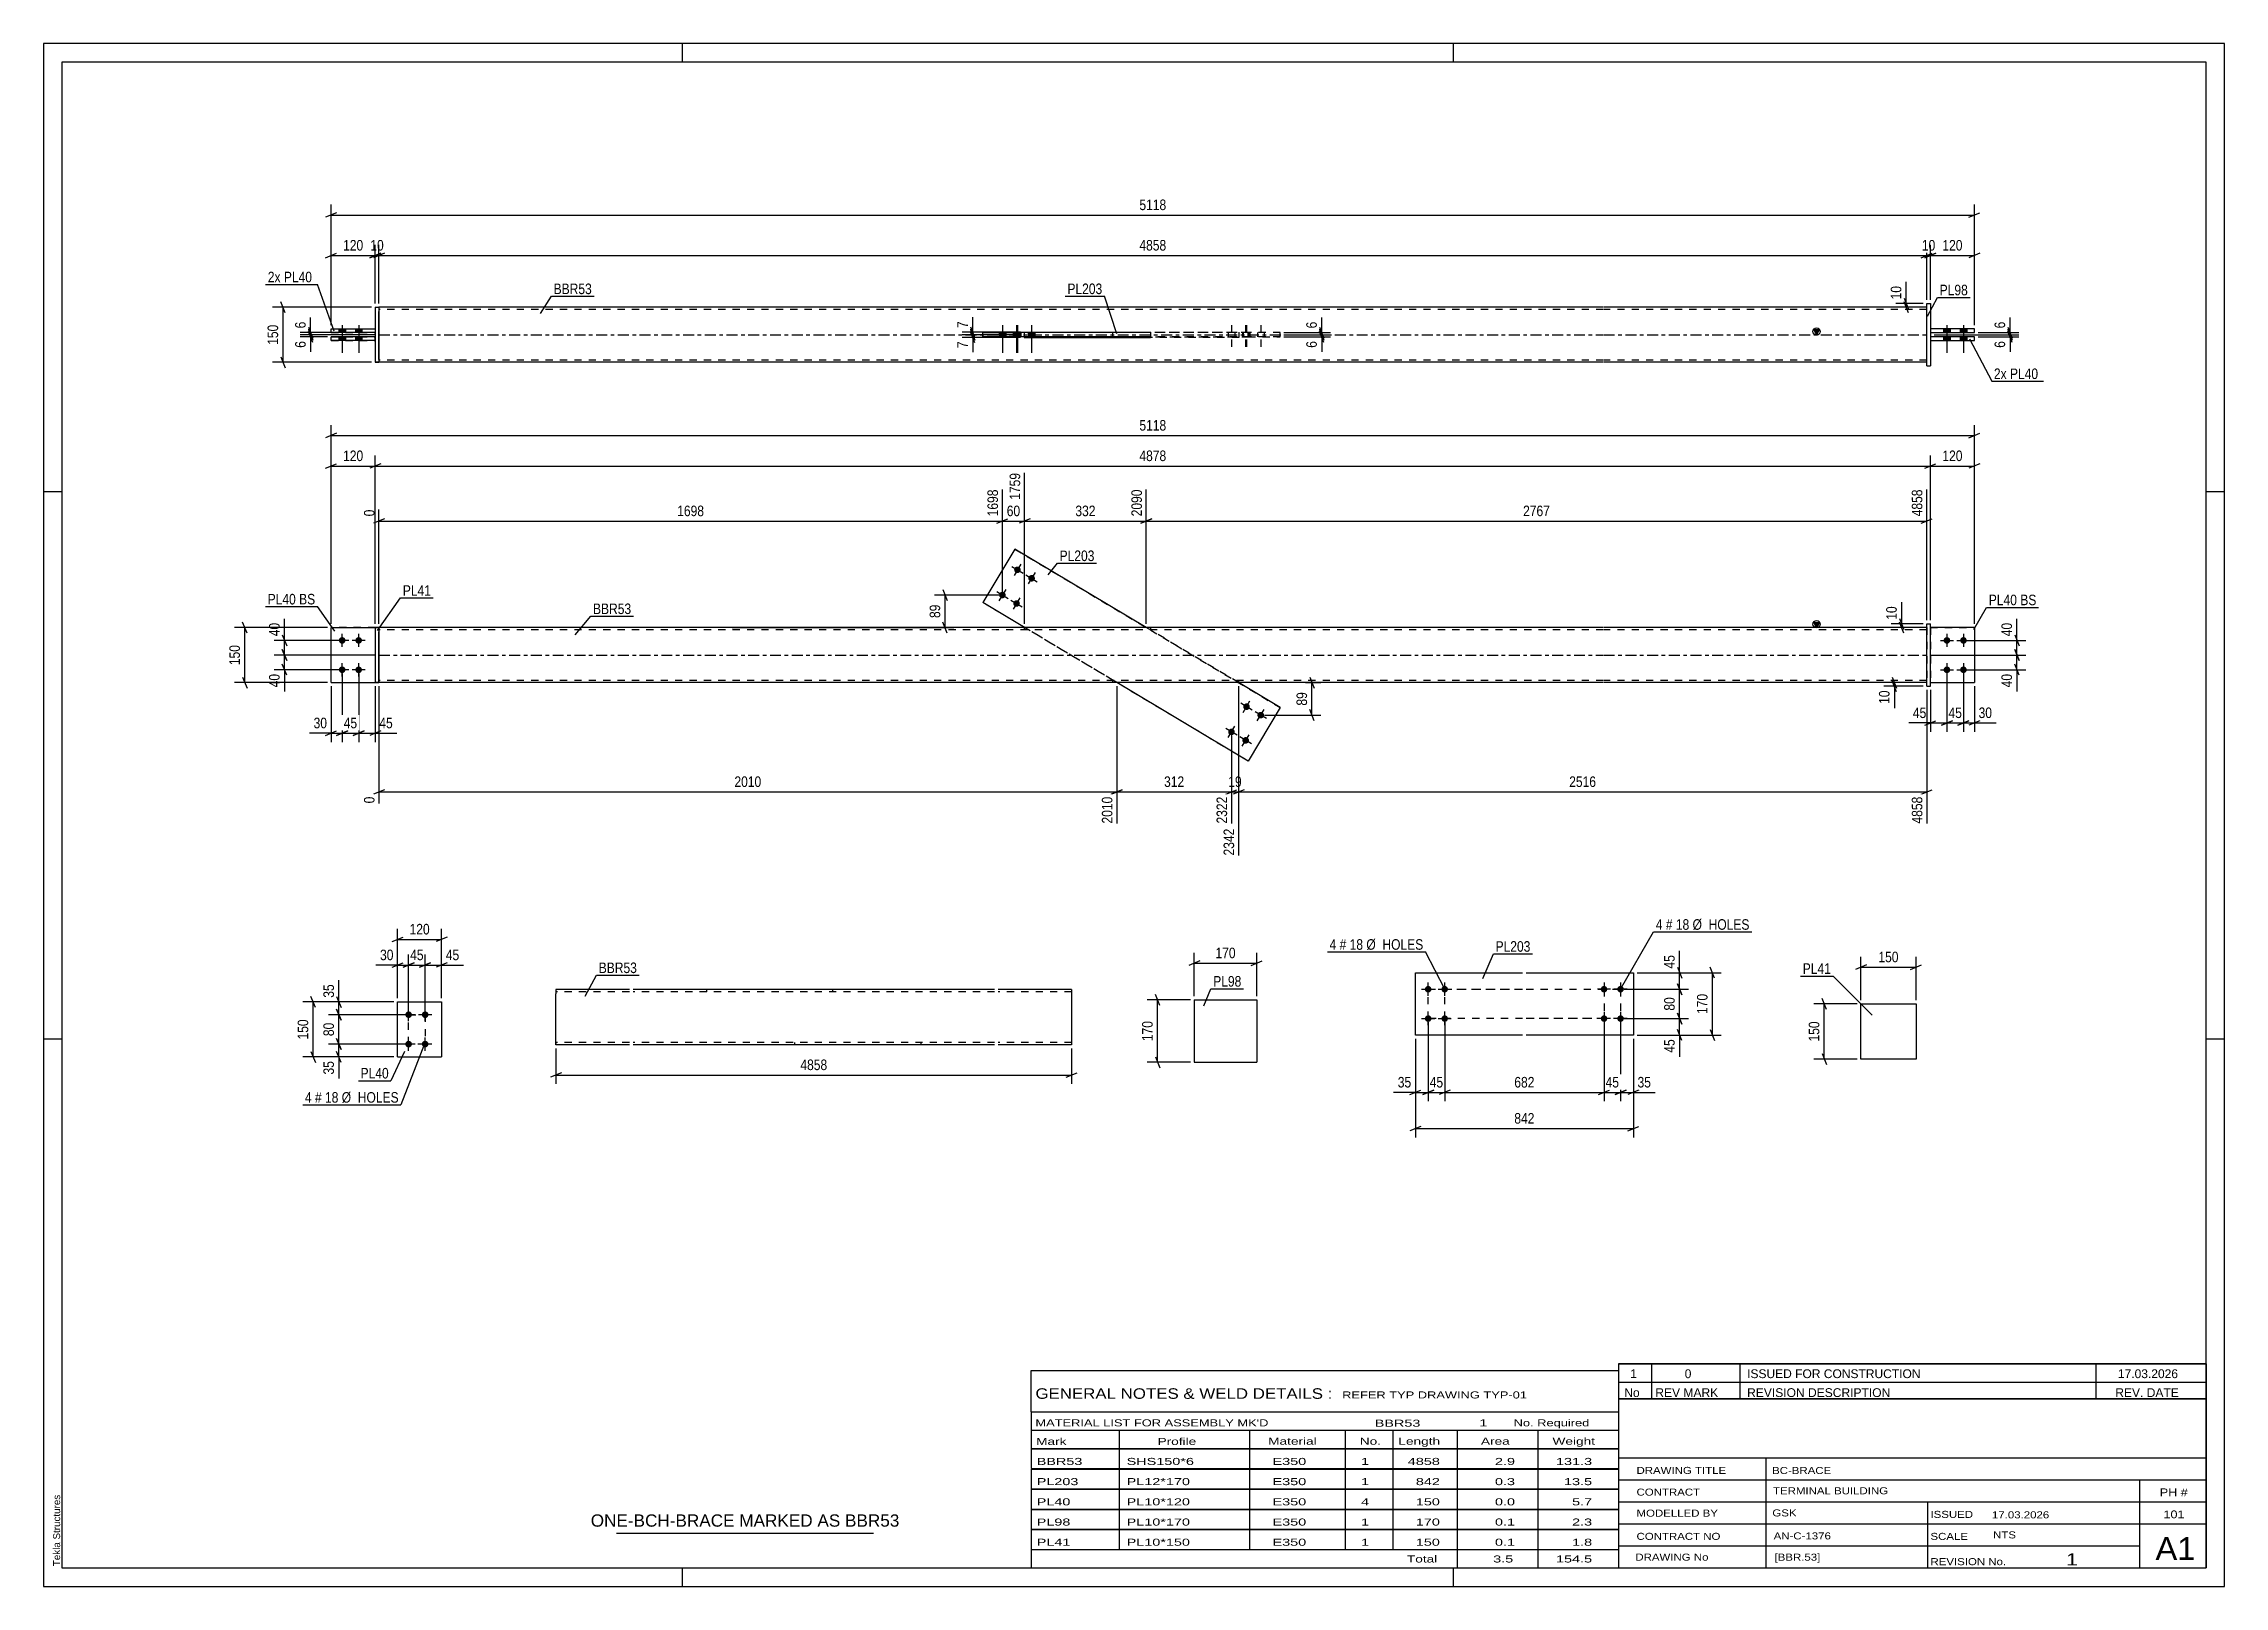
# Model space of a CAD drawing. Header units: millimetres. Extents: x 0 to 594, y 0 to 420.
import ezdxf

# ---------------------------------------------------------------- set-up
doc = ezdxf.new("R2010")
doc.units = ezdxf.units.MM
doc.linetypes.add('DXK_LINE_DOT2', pattern=[3.9198, 1.9599, -1.9599])
doc.linetypes.add('DXK_LINE_DOT3', pattern=[5.9187, 2.979, -0.9799, 0.9799, -0.9799])
doc.styles.add('Arial', font='ARIAL.TTF', dxfattribs={"height": 0.2})
doc.styles.add('Arial Narrow', font='ARIALN.TTF', dxfattribs={"height": 0.2})

# ---------------------------------------------------------------- blocks, each defined once
blk = doc.blocks.new('Unknown-580609276-1130')
at = {"color": 5, "linetype": 'Continuous'}
for p, q in [((594, 420), (0, 420)), ((0, 420), (0, 0)), ((174, 415), (174, 420)), ((384, 415), (384, 420)), ((594, 0), (594, 420)), ((589, 415), (5, 415)), ((5, 415), (5, 5)), ((589, 5), (589, 415)), ((5, 298), (0, 298)), ((594, 298), (589, 298)), ((5, 149), (0, 149)), ((594, 149), (589, 149)), ((0, 0), (594, 0)), ((5, 5), (589, 5)), ((174, 0), (174, 5)), ((384, 0), (384, 5))]:
    blk.add_line(p, q, dxfattribs=at)
at = {"color": 174, "linetype": 'Continuous', "style": 'Arial'}
blk.add_text('Tekla Structures', height=1.9102, rotation=90, dxfattribs=at).set_placement((4.5, 5.5))
blk = doc.blocks.new('Bolt-580609276-3552 - 3549')
at = {"linetype": 'Continuous'}
for points in [[(377.13, 163.47, -1), (377.13, 161.67, -1)], [(381.63, 163.47, -1), (381.63, 161.67, -1)], [(377.13, 155.47, -1), (377.13, 153.67, -1)], [(381.63, 155.47, -1), (381.63, 153.67, -1)]]:
    blk.add_hatch(color=1, dxfattribs=at).paths.add_polyline_path(points)
at = {"color": 1, "linetype": 'Continuous'}
for p, q in [((375.33, 162.57), (378.93, 162.57)), ((377.13, 160.77), (377.13, 164.37)), ((379.83, 162.57), (383.43, 162.57)), ((381.63, 160.77), (381.63, 164.37)), ((375.33, 154.57), (378.93, 154.57)), ((377.13, 152.77), (377.13, 156.37)), ((379.83, 154.57), (383.43, 154.57)), ((381.63, 152.77), (381.63, 156.37))]:
    blk.add_line(p, q, dxfattribs=at)
blk = doc.blocks.new('Part-580609276-3550 - 3549')
at = {"color": 2, "linetype": 'Continuous'}
for p, q in [((373.63, 167.07), (402.83, 167.07)), ((373.63, 150.07), (373.63, 167.07)), ((403.83, 167.07), (433.03, 167.07)), ((433.03, 167.07), (433.03, 150.07)), ((402.83, 150.07), (373.63, 150.07)), ((433.03, 150.07), (403.83, 150.07))]:
    blk.add_line(p, q, dxfattribs=at)
blk = doc.blocks.new('Bolt-580609276-3551 - 3549')
at = {"linetype": 'Continuous'}
for points in [[(425.03, 161.67, -1), (425.03, 163.47, -1)], [(429.53, 161.67, -1), (429.53, 163.47, -1)], [(425.03, 153.67, -1), (425.03, 155.47, -1)], [(429.53, 153.67, -1), (429.53, 155.47, -1)]]:
    blk.add_hatch(color=1, dxfattribs=at).paths.add_polyline_path(points)
at = {"color": 1, "linetype": 'Continuous'}
for p, q in [((426.83, 162.57), (423.23, 162.57)), ((425.03, 164.37), (425.03, 160.77)), ((431.33, 162.57), (427.73, 162.57)), ((429.53, 164.37), (429.53, 160.77)), ((426.83, 154.57), (423.23, 154.57)), ((425.03, 156.37), (425.03, 152.77)), ((431.33, 154.57), (427.73, 154.57)), ((429.53, 156.37), (429.53, 152.77))]:
    blk.add_line(p, q, dxfattribs=at)
blk = doc.blocks.new('Part-580609276-2167 - 2161')
at = {"color": 2, "linetype": 'Continuous'}
for p, q in [((96.42, 144.13), (96.42, 159.13)), ((96.42, 159.13), (108.42, 159.13)), ((108.42, 159.13), (108.42, 144.13)), ((96.42, 144.13), (96.42, 144.13)), ((96.42, 144.13), (108.42, 144.13)), ((108.42, 144.13), (108.42, 144.13))]:
    blk.add_line(p, q, dxfattribs=at)
at = {"color": 7, "linetype": 'DXK_LINE_DOT2'}
for p, q in [((96.42, 159.13), (108.42, 159.13)), ((96.42, 144.13), (108.42, 144.13))]:
    blk.add_line(p, q, dxfattribs=at)
blk = doc.blocks.new('Bolt-580609276-2200 - 2161')
at = {"linetype": 'Continuous'}
for points in [[(99.42, 156.53), (99.61, 156.51), (99.79, 156.45), (99.95, 156.35), (100.09, 156.23), (100.2, 156.08), (100.28, 155.9), (100.32, 155.72), (100.32, 155.53), (100.28, 155.35), (100.2, 155.18), (100.09, 155.02), (99.95, 154.9), (99.79, 154.8), (99.61, 154.75), (99.42, 154.73), (99.23, 154.75), (99.06, 154.8), (98.89, 154.9), (98.75, 155.02), (98.64, 155.18), (98.57, 155.35), (98.53, 155.53), (98.53, 155.72), (98.57, 155.9), (98.64, 156.08), (98.75, 156.23), (98.89, 156.35), (99.06, 156.45), (99.23, 156.51)], [(103.92, 156.53), (104.11, 156.51), (104.29, 156.45), (104.45, 156.35), (104.59, 156.23), (104.7, 156.08), (104.78, 155.9), (104.82, 155.72), (104.82, 155.53), (104.78, 155.35), (104.7, 155.18), (104.59, 155.02), (104.45, 154.9), (104.29, 154.8), (104.11, 154.75), (103.92, 154.73), (103.73, 154.75), (103.56, 154.8), (103.39, 154.9), (103.25, 155.02), (103.14, 155.18), (103.07, 155.35), (103.03, 155.53), (103.03, 155.72), (103.07, 155.9), (103.14, 156.08), (103.25, 156.23), (103.39, 156.35), (103.56, 156.45), (103.73, 156.51)], [(99.42, 148.53), (99.61, 148.51), (99.79, 148.45), (99.95, 148.35), (100.09, 148.23), (100.2, 148.08), (100.28, 147.9), (100.32, 147.72), (100.32, 147.53), (100.28, 147.35), (100.2, 147.18), (100.09, 147.02), (99.95, 146.9), (99.79, 146.8), (99.61, 146.75), (99.42, 146.73), (99.23, 146.75), (99.06, 146.8), (98.89, 146.9), (98.75, 147.02), (98.64, 147.18), (98.57, 147.35), (98.53, 147.53), (98.53, 147.72), (98.57, 147.9), (98.64, 148.08), (98.75, 148.23), (98.89, 148.35), (99.06, 148.45), (99.23, 148.51)], [(103.92, 148.53), (104.11, 148.51), (104.29, 148.45), (104.45, 148.35), (104.59, 148.23), (104.7, 148.08), (104.78, 147.9), (104.82, 147.72), (104.82, 147.53), (104.78, 147.35), (104.7, 147.18), (104.59, 147.02), (104.45, 146.9), (104.29, 146.8), (104.11, 146.75), (103.92, 146.73), (103.73, 146.75), (103.56, 146.8), (103.39, 146.9), (103.25, 147.02), (103.14, 147.18), (103.07, 147.35), (103.03, 147.53), (103.03, 147.72), (103.07, 147.9), (103.14, 148.08), (103.25, 148.23), (103.39, 148.35), (103.56, 148.45), (103.73, 148.51)]]:
    blk.add_hatch(color=1, dxfattribs=at).paths.add_polyline_path(points)
at = {"color": 1, "linetype": 'Continuous'}
for p, q in [((101.22, 155.63), (97.62, 155.63)), ((99.42, 153.83), (99.42, 157.43)), ((105.72, 155.63), (102.12, 155.63)), ((103.92, 153.83), (103.92, 157.43)), ((99.42, 145.83), (99.42, 149.43)), ((103.92, 145.83), (103.92, 149.43)), ((101.22, 147.63), (97.62, 147.63)), ((105.72, 147.63), (102.12, 147.63))]:
    blk.add_line(p, q, dxfattribs=at)
blk = doc.blocks.new('Part-580609276-1695 - 1673')
at = {"color": 2, "linetype": 'Continuous'}
for p, q in [((525.93, 261.04), (513.93, 261.04)), ((525.93, 261.04), (525.93, 261.04)), ((525.93, 261.04), (525.93, 246.04)), ((513.93, 246.04), (525.93, 246.04))]:
    blk.add_line(p, q, dxfattribs=at)
at = {"color": 7, "linetype": 'DXK_LINE_DOT2'}
for p, q in [((513.93, 261.04), (525.93, 261.04)), ((513.93, 261.04), (513.93, 261.04)), ((513.93, 261.04), (513.93, 246.04)), ((513.93, 246.04), (525.93, 246.04))]:
    blk.add_line(p, q, dxfattribs=at)
blk = doc.blocks.new('Part-580609276-1679 - 1673')
at = {"color": 7, "linetype": 'DXK_LINE_DOT2'}
for p, q in [((78.32, 246.04), (78.32, 261.04)), ((78.32, 261.04), (90.32, 261.04)), ((90.32, 261.04), (78.32, 261.04)), ((90.32, 261.04), (90.32, 246.04)), ((78.32, 246.04), (78.32, 246.04)), ((78.32, 246.04), (90.32, 246.04)), ((78.32, 246.04), (90.32, 246.04)), ((90.32, 246.04), (90.32, 246.04))]:
    blk.add_line(p, q, dxfattribs=at)
blk = doc.blocks.new('Part-580609276-1700 - 1673')
at = {"linetype": 'Continuous'}
blk.add_hatch(color=2, dxfattribs=at).paths.add_polyline_path([(482.93, 261.04), (482.13, 262.44), (483.73, 262.44)])
at = {"color": 2, "linetype": 'Continuous'}
for p, q in [((482.93, 261.04), (482.13, 262.44)), ((482.13, 262.44), (483.73, 262.44)), ((483.73, 262.44), (482.93, 261.04)), ((424.83, 261.04), (91.32, 261.04)), ((91.32, 247.24), (91.32, 259.84)), ((512.93, 261.04), (424.93, 261.04)), ((424.83, 246.04), (91.32, 246.04)), ((512.93, 246.04), (424.93, 246.04))]:
    blk.add_line(p, q, dxfattribs=at)
at = {"color": 7, "linetype": 'DXK_LINE_DOT2'}
for p, q in [((91.32, 261.04), (91.32, 259.84)), ((424.83, 260.44), (91.32, 260.44)), ((267.09, 261.04), (267.09, 260.44)), ((301.46, 261.04), (301.46, 260.44)), ((512.93, 260.44), (424.93, 260.44)), ((512.93, 261.04), (512.93, 246.04)), ((91.32, 246.04), (91.32, 247.24)), ((91.32, 246.64), (91.32, 246.68)), ((424.83, 246.64), (91.32, 246.64)), ((291.21, 246.04), (291.21, 246.64)), ((325.57, 246.04), (325.57, 246.64)), ((512.93, 246.64), (424.93, 246.64))]:
    blk.add_line(p, q, dxfattribs=at)
at = {"color": 7, "linetype": 'DXK_LINE_DOT3'}
for p, q in [((91.32, 253.54), (424.83, 253.54)), ((424.93, 253.54), (512.93, 253.54))]:
    blk.add_line(p, q, dxfattribs=at)
at = {"color": 2, "linetype": 'Continuous'}
blk.add_circle((482.93, 261.94), 1, dxfattribs=at)
blk = doc.blocks.new('Part-580609276-1684 - 1673')
at = {"color": 2, "linetype": 'Continuous'}
for p, q in [((78.32, 246.04), (78.32, 261.04)), ((78.32, 261.04), (90.32, 261.04)), ((78.32, 246.04), (78.32, 246.04)), ((78.32, 246.04), (90.32, 246.04))]:
    blk.add_line(p, q, dxfattribs=at)
at = {"color": 7, "linetype": 'DXK_LINE_DOT2'}
for p, q in [((90.32, 261.04), (78.32, 261.04)), ((90.32, 261.04), (90.32, 246.04)), ((78.32, 246.04), (78.32, 246.04)), ((78.32, 246.04), (90.32, 246.04)), ((90.32, 246.04), (90.32, 246.04))]:
    blk.add_line(p, q, dxfattribs=at)
blk = doc.blocks.new('Part-580609276-1685 - 1673')
at = {"color": 2, "linetype": 'Continuous'}
for p, q in [((512.93, 262.04), (513.93, 262.04)), ((512.93, 245.04), (512.93, 262.04)), ((513.93, 245.03), (513.93, 262.04)), ((512.93, 245.03), (512.93, 245.04)), ((512.93, 245.04), (513.93, 245.04))]:
    blk.add_line(p, q, dxfattribs=at)
at = {"color": 7, "linetype": 'DXK_LINE_DOT2'}
for p, q in [((512.93, 262.03), (513.93, 262.03)), ((512.93, 245.03), (513.93, 245.03))]:
    blk.add_line(p, q, dxfattribs=at)
blk = doc.blocks.new('Part-580609276-1690 - 1673')
at = {"color": 7, "linetype": 'DXK_LINE_DOT2'}
for p, q in [((513.93, 261.04), (525.93, 261.04)), ((525.93, 261.04), (513.93, 261.04)), ((513.93, 261.04), (513.93, 261.04)), ((513.93, 261.04), (513.93, 246.04)), ((525.93, 261.04), (525.93, 261.04)), ((525.93, 261.04), (525.93, 246.04)), ((513.93, 246.04), (525.93, 246.04)), ((513.93, 246.04), (525.93, 246.04))]:
    blk.add_line(p, q, dxfattribs=at)
blk = doc.blocks.new('Bolt-580609276-1706 - 1673')
at = {"linetype": 'Continuous'}
for points in [[(265.71, 277.53), (265.86, 277.41), (265.99, 277.27), (266.08, 277.11), (266.13, 276.93), (266.15, 276.74), (266.13, 276.55), (266.07, 276.38), (265.97, 276.21), (265.84, 276.08), (265.69, 275.97), (265.51, 275.89), (265.33, 275.86), (265.14, 275.86), (264.96, 275.9), (264.79, 275.98), (264.64, 276.09), (264.51, 276.24), (264.42, 276.4), (264.37, 276.58), (264.35, 276.77), (264.37, 276.95), (264.43, 277.13), (264.53, 277.29), (264.66, 277.43), (264.81, 277.54), (264.98, 277.61), (265.17, 277.65), (265.36, 277.65), (265.54, 277.61)], [(269.57, 275.22), (269.72, 275.11), (269.85, 274.97), (269.94, 274.8), (270, 274.62), (270.01, 274.43), (269.99, 274.25), (269.93, 274.07), (269.83, 273.91), (269.71, 273.77), (269.55, 273.66), (269.38, 273.59), (269.19, 273.55), (269.01, 273.55), (268.82, 273.6), (268.65, 273.67), (268.5, 273.79), (268.38, 273.93), (268.29, 274.09), (268.23, 274.27), (268.21, 274.46), (268.24, 274.65), (268.3, 274.83), (268.39, 274.99), (268.52, 275.12), (268.67, 275.23), (268.85, 275.31), (269.03, 275.34), (269.22, 275.34), (269.4, 275.3)], [(261.61, 270.66), (261.76, 270.55), (261.88, 270.4), (261.98, 270.24), (262.03, 270.06), (262.05, 269.87), (262.03, 269.69), (261.96, 269.51), (261.87, 269.35), (261.74, 269.21), (261.59, 269.1), (261.41, 269.03), (261.23, 268.99), (261.04, 268.99), (260.86, 269.03), (260.69, 269.11), (260.54, 269.23), (260.41, 269.37), (260.32, 269.53), (260.26, 269.71), (260.25, 269.9), (260.27, 270.09), (260.33, 270.26), (260.43, 270.43), (260.56, 270.56), (260.71, 270.67), (260.88, 270.75), (261.07, 270.78), (261.26, 270.78), (261.44, 270.74)], [(265.47, 268.35), (265.62, 268.24), (265.75, 268.1), (265.84, 267.93), (265.89, 267.75), (265.91, 267.57), (265.89, 267.38), (265.83, 267.2), (265.73, 267.04), (265.6, 266.9), (265.45, 266.79), (265.28, 266.72), (265.09, 266.68), (264.9, 266.68), (264.72, 266.73), (264.55, 266.81), (264.4, 266.92), (264.28, 267.06), (264.18, 267.22), (264.13, 267.4), (264.11, 267.59), (264.13, 267.78), (264.19, 267.96), (264.29, 268.12), (264.42, 268.26), (264.57, 268.36), (264.75, 268.44), (264.93, 268.47), (265.12, 268.47), (265.3, 268.43)]]:
    blk.add_hatch(color=1, dxfattribs=at).paths.add_polyline_path(points)
at = {"color": 1, "linetype": 'Continuous'}
for p, q in [((263.7, 277.68), (266.79, 275.83)), ((266.17, 278.3), (264.33, 275.21)), ((267.57, 275.37), (270.66, 273.52)), ((270.04, 275.99), (268.19, 272.9)), ((259.6, 270.81), (262.69, 268.96)), ((262.07, 271.43), (260.22, 268.34)), ((263.47, 268.5), (266.56, 266.66)), ((265.93, 269.12), (264.09, 266.03))]:
    blk.add_line(p, q, dxfattribs=at)
blk = doc.blocks.new('Bolt-580609276-1707 - 1673')
at = {"linetype": 'Continuous'}
for points in [[(327.19, 238.72), (327.04, 238.83), (326.92, 238.97), (326.82, 239.14), (326.77, 239.32), (326.75, 239.51), (326.77, 239.69), (326.83, 239.87), (326.93, 240.03), (327.06, 240.17), (327.21, 240.28), (327.39, 240.35), (327.57, 240.39), (327.76, 240.39), (327.94, 240.34), (328.11, 240.26), (328.26, 240.15), (328.39, 240.01), (328.48, 239.85), (328.53, 239.67), (328.55, 239.48), (328.53, 239.29), (328.47, 239.11), (328.37, 238.95), (328.24, 238.81), (328.09, 238.71), (327.92, 238.63), (327.73, 238.6), (327.54, 238.6), (327.36, 238.64)], [(331.05, 236.41), (330.9, 236.52), (330.78, 236.67), (330.69, 236.83), (330.63, 237.01), (330.62, 237.2), (330.64, 237.38), (330.7, 237.56), (330.79, 237.72), (330.92, 237.86), (331.08, 237.97), (331.25, 238.04), (331.43, 238.08), (331.62, 238.08), (331.81, 238.04), (331.98, 237.96), (332.13, 237.84), (332.25, 237.7), (332.34, 237.54), (332.4, 237.36), (332.42, 237.17), (332.39, 236.98), (332.33, 236.81), (332.24, 236.65), (332.11, 236.51), (331.95, 236.4), (331.78, 236.32), (331.6, 236.29), (331.41, 236.29), (331.22, 236.33)], [(323.09, 231.85), (322.94, 231.96), (322.81, 232.1), (322.72, 232.27), (322.67, 232.45), (322.65, 232.64), (322.67, 232.82), (322.73, 233), (322.83, 233.16), (322.96, 233.3), (323.11, 233.41), (323.28, 233.48), (323.47, 233.52), (323.66, 233.52), (323.84, 233.48), (324.01, 233.4), (324.16, 233.28), (324.29, 233.14), (324.38, 232.98), (324.43, 232.8), (324.45, 232.61), (324.43, 232.42), (324.37, 232.25), (324.27, 232.08), (324.14, 231.95), (323.99, 231.84), (323.82, 231.76), (323.63, 231.73), (323.44, 231.73), (323.26, 231.77)], [(326.95, 229.54), (326.8, 229.66), (326.68, 229.8), (326.59, 229.96), (326.53, 230.14), (326.51, 230.33), (326.54, 230.52), (326.6, 230.69), (326.69, 230.86), (326.82, 230.99), (326.98, 231.1), (327.15, 231.18), (327.33, 231.21), (327.52, 231.21), (327.7, 231.17), (327.88, 231.09), (328.03, 230.98), (328.15, 230.83), (328.24, 230.67), (328.3, 230.49), (328.31, 230.3), (328.29, 230.12), (328.23, 229.94), (328.13, 229.78), (328.01, 229.64), (327.85, 229.53), (327.68, 229.46), (327.49, 229.42), (327.31, 229.42), (327.12, 229.46)]]:
    blk.add_hatch(color=1, dxfattribs=at).paths.add_polyline_path(points)
at = {"color": 1, "linetype": 'Continuous'}
for p, q in [((329.2, 238.57), (326.11, 240.41)), ((326.73, 237.95), (328.57, 241.04)), ((333.06, 236.26), (329.97, 238.11)), ((330.59, 235.64), (332.44, 238.73)), ((325.1, 231.7), (322, 233.55)), ((322.63, 231.08), (324.47, 234.17)), ((326.49, 228.77), (328.34, 231.86)), ((328.96, 229.39), (325.87, 231.24))]:
    blk.add_line(p, q, dxfattribs=at)
blk = doc.blocks.new('Bolt-580609276-1709 - 1673')
at = {"linetype": 'Continuous'}
for points in [[(81.32, 256.64), (81.13, 256.65), (80.95, 256.71), (80.79, 256.81), (80.65, 256.93), (80.54, 257.09), (80.46, 257.26), (80.42, 257.44), (80.42, 257.63), (80.46, 257.81), (80.54, 257.99), (80.65, 258.14), (80.79, 258.26), (80.95, 258.36), (81.13, 258.42), (81.32, 258.44), (81.5, 258.42), (81.68, 258.36), (81.85, 258.26), (81.99, 258.14), (82.1, 257.99), (82.17, 257.81), (82.21, 257.63), (82.21, 257.44), (82.17, 257.26), (82.1, 257.09), (81.99, 256.93), (81.85, 256.81), (81.68, 256.71), (81.5, 256.65)], [(85.82, 256.64), (85.63, 256.65), (85.45, 256.71), (85.29, 256.81), (85.15, 256.93), (85.04, 257.09), (84.96, 257.26), (84.92, 257.44), (84.92, 257.63), (84.96, 257.81), (85.04, 257.99), (85.15, 258.14), (85.29, 258.26), (85.45, 258.36), (85.63, 258.42), (85.82, 258.44), (86, 258.42), (86.18, 258.36), (86.35, 258.26), (86.49, 258.14), (86.6, 257.99), (86.67, 257.81), (86.71, 257.63), (86.71, 257.44), (86.67, 257.26), (86.6, 257.09), (86.49, 256.93), (86.35, 256.81), (86.18, 256.71), (86, 256.65)], [(81.32, 248.64), (81.13, 248.65), (80.95, 248.71), (80.79, 248.81), (80.65, 248.93), (80.54, 249.09), (80.46, 249.26), (80.42, 249.44), (80.42, 249.63), (80.46, 249.81), (80.54, 249.99), (80.65, 250.14), (80.79, 250.26), (80.95, 250.36), (81.13, 250.42), (81.32, 250.44), (81.5, 250.42), (81.68, 250.36), (81.85, 250.26), (81.99, 250.14), (82.1, 249.99), (82.17, 249.81), (82.21, 249.63), (82.21, 249.44), (82.17, 249.26), (82.1, 249.09), (81.99, 248.93), (81.85, 248.81), (81.68, 248.71), (81.5, 248.65)], [(85.82, 248.64), (85.63, 248.65), (85.45, 248.71), (85.29, 248.81), (85.15, 248.93), (85.04, 249.09), (84.96, 249.26), (84.92, 249.44), (84.92, 249.63), (84.96, 249.81), (85.04, 249.99), (85.15, 250.14), (85.29, 250.26), (85.45, 250.36), (85.63, 250.42), (85.82, 250.44), (86, 250.42), (86.18, 250.36), (86.35, 250.26), (86.49, 250.14), (86.6, 249.99), (86.67, 249.81), (86.71, 249.63), (86.71, 249.44), (86.67, 249.26), (86.6, 249.09), (86.49, 248.93), (86.35, 248.81), (86.18, 248.71), (86, 248.65)]]:
    blk.add_hatch(color=1, dxfattribs=at).paths.add_polyline_path(points)
at = {"color": 1, "linetype": 'Continuous'}
for p, q in [((83.12, 257.54), (79.52, 257.54)), ((81.32, 255.74), (81.32, 259.34)), ((87.62, 257.54), (84.02, 257.54)), ((85.82, 255.74), (85.82, 259.34)), ((83.12, 249.54), (79.52, 249.54)), ((81.32, 247.74), (81.32, 251.34)), ((87.62, 249.54), (84.02, 249.54)), ((85.82, 247.74), (85.82, 251.34))]:
    blk.add_line(p, q, dxfattribs=at)
blk = doc.blocks.new('Bolt-580609276-1710 - 1673')
at = {"linetype": 'Continuous'}
for points in [[(518.43, 258.44), (518.61, 258.42), (518.79, 258.36), (518.96, 258.26), (519.1, 258.14), (519.21, 257.99), (519.28, 257.81), (519.32, 257.63), (519.32, 257.44), (519.28, 257.26), (519.21, 257.09), (519.1, 256.93), (518.96, 256.81), (518.79, 256.71), (518.61, 256.65), (518.43, 256.64), (518.24, 256.65), (518.06, 256.71), (517.9, 256.81), (517.76, 256.93), (517.65, 257.09), (517.57, 257.26), (517.53, 257.44), (517.53, 257.63), (517.57, 257.81), (517.65, 257.99), (517.76, 258.14), (517.9, 258.26), (518.06, 258.36), (518.24, 258.42)], [(522.93, 258.44), (523.11, 258.42), (523.29, 258.36), (523.46, 258.26), (523.6, 258.14), (523.71, 257.99), (523.78, 257.81), (523.82, 257.63), (523.82, 257.44), (523.78, 257.26), (523.71, 257.09), (523.6, 256.93), (523.46, 256.81), (523.29, 256.71), (523.11, 256.65), (522.93, 256.64), (522.74, 256.65), (522.56, 256.71), (522.4, 256.81), (522.26, 256.93), (522.15, 257.09), (522.07, 257.26), (522.03, 257.44), (522.03, 257.63), (522.07, 257.81), (522.15, 257.99), (522.26, 258.14), (522.4, 258.26), (522.56, 258.36), (522.74, 258.42)], [(518.43, 250.44), (518.61, 250.42), (518.79, 250.36), (518.96, 250.26), (519.1, 250.14), (519.21, 249.99), (519.28, 249.81), (519.32, 249.63), (519.32, 249.44), (519.28, 249.26), (519.21, 249.09), (519.1, 248.93), (518.96, 248.81), (518.79, 248.71), (518.61, 248.65), (518.43, 248.64), (518.24, 248.65), (518.06, 248.71), (517.9, 248.81), (517.76, 248.93), (517.65, 249.09), (517.57, 249.26), (517.53, 249.44), (517.53, 249.63), (517.57, 249.81), (517.65, 249.99), (517.76, 250.14), (517.9, 250.26), (518.06, 250.36), (518.24, 250.42)], [(522.93, 250.44), (523.11, 250.42), (523.29, 250.36), (523.46, 250.26), (523.6, 250.14), (523.71, 249.99), (523.78, 249.81), (523.82, 249.63), (523.82, 249.44), (523.78, 249.26), (523.71, 249.09), (523.6, 248.93), (523.46, 248.81), (523.29, 248.71), (523.11, 248.65), (522.93, 248.64), (522.74, 248.65), (522.56, 248.71), (522.4, 248.81), (522.26, 248.93), (522.15, 249.09), (522.07, 249.26), (522.03, 249.44), (522.03, 249.63), (522.07, 249.81), (522.15, 249.99), (522.26, 250.14), (522.4, 250.26), (522.56, 250.36), (522.74, 250.42)]]:
    blk.add_hatch(color=1, dxfattribs=at).paths.add_polyline_path(points)
at = {"color": 1, "linetype": 'Continuous'}
for p, q in [((516.63, 257.54), (520.23, 257.54)), ((518.43, 259.34), (518.43, 255.74)), ((521.13, 257.54), (524.73, 257.54)), ((522.93, 259.34), (522.93, 255.74)), ((516.63, 249.54), (520.23, 249.54)), ((518.43, 251.34), (518.43, 247.74)), ((521.13, 249.54), (524.73, 249.54)), ((522.93, 251.34), (522.93, 247.74))]:
    blk.add_line(p, q, dxfattribs=at)
blk = doc.blocks.new('Part-580609276-1715 - 1673')
at = {"color": 2, "linetype": 'Continuous'}
for p, q in [((264.55, 282.41), (255.84, 267.82)), ((264.55, 282.41), (264.55, 282.41)), ((300.35, 261.04), (264.55, 282.41)), ((267.19, 261.04), (255.84, 267.82)), ((328.11, 224.66), (292.31, 246.04)), ((336.83, 239.25), (325.47, 246.04)), ((336.83, 239.25), (328.11, 224.66))]:
    blk.add_line(p, q, dxfattribs=at)
at = {"color": 7, "linetype": 'DXK_LINE_DOT2'}
for p, q in [((264.55, 282.41), (336.83, 239.25)), ((328.11, 224.66), (255.84, 267.82)), ((292.31, 246.04), (267.19, 261.04)), ((325.47, 246.04), (300.35, 261.04))]:
    blk.add_line(p, q, dxfattribs=at)
blk = doc.blocks.new('Part-580609276-1720 - 1673')
at = {"color": 2, "linetype": 'Continuous'}
for p, q in [((91.32, 261.04), (90.32, 261.04)), ((90.32, 261.04), (90.32, 246.04)), ((91.32, 261.04), (91.32, 261.04)), ((91.32, 261.04), (91.32, 246.04)), ((90.32, 246.04), (91.32, 246.04))]:
    blk.add_line(p, q, dxfattribs=at)
at = {"color": 7, "linetype": 'DXK_LINE_DOT2'}
for p, q in [((90.32, 261.04), (91.32, 261.04)), ((91.32, 246.04), (90.32, 246.04))]:
    blk.add_line(p, q, dxfattribs=at)
blk = doc.blocks.new('Part-580609276-1418 - 1367')
at = {"color": 2, "linetype": 'Continuous'}
for p, q in [((78.32, 339.14), (78.32, 340.14)), ((90.32, 340.14), (78.32, 340.14)), ((78.32, 339.14), (78.32, 339.14)), ((90.32, 339.14), (78.32, 339.14)), ((90.32, 339.14), (90.32, 340.14)), ((90.32, 339.14), (90.32, 339.14))]:
    blk.add_line(p, q, dxfattribs=at)
at = {"color": 7, "linetype": 'DXK_LINE_DOT2'}
for p, q in [((78.32, 340.14), (90.32, 340.14)), ((78.32, 339.14), (90.32, 339.14))]:
    blk.add_line(p, q, dxfattribs=at)
blk = doc.blocks.new('Bolt-580609276-1370 - 1367')
at = {"linetype": 'Continuous'}
for points in [[(80.42, 341.34), (82.22, 341.34), (82.22, 342.34), (80.42, 342.34)], [(80.42, 341.34), (82.22, 341.34), (82.22, 342.34), (80.42, 342.34)], [(80.42, 339.14), (82.22, 339.14), (82.22, 340.14), (80.42, 340.14)], [(80.42, 339.14), (82.22, 339.14), (82.22, 340.14), (80.42, 340.14)], [(84.92, 341.34), (86.72, 341.34), (86.72, 342.34), (84.92, 342.34)], [(84.92, 341.34), (86.72, 341.34), (86.72, 342.34), (84.92, 342.34)], [(84.92, 339.14), (86.72, 339.14), (86.72, 340.14), (84.92, 340.14)], [(84.92, 339.14), (86.72, 339.14), (86.72, 340.14), (84.92, 340.14)]]:
    blk.add_hatch(color=1, dxfattribs=at).paths.add_polyline_path(points)
at = {"color": 1, "linetype": 'Continuous'}
for p, q in [((80.42, 342.34), (80.42, 341.34)), ((80.42, 342.34), (80.42, 341.34)), ((80.42, 340.14), (80.42, 339.14)), ((80.42, 340.14), (80.42, 339.14)), ((81.32, 343.34), (81.32, 335.84)), ((81.32, 343.34), (81.32, 335.84)), ((82.22, 342.34), (82.22, 341.34)), ((82.22, 342.34), (82.22, 341.34)), ((82.22, 340.14), (82.22, 339.14)), ((82.22, 340.14), (82.22, 339.14)), ((84.92, 342.34), (84.92, 341.34)), ((84.92, 342.34), (84.92, 341.34)), ((84.92, 340.14), (84.92, 339.14)), ((84.92, 340.14), (84.92, 339.14)), ((85.82, 343.34), (85.82, 335.84)), ((85.82, 343.34), (85.82, 335.84)), ((86.72, 342.34), (86.72, 341.34)), ((86.72, 342.34), (86.72, 341.34)), ((86.72, 340.14), (86.72, 339.14)), ((86.72, 340.14), (86.72, 339.14))]:
    blk.add_line(p, q, dxfattribs=at)
blk = doc.blocks.new('Bolt-580609276-1435 - 1367')
at = {"color": 1, "linetype": 'DXK_LINE_DOT2'}
for p, q in [((322.65, 341.34), (322.65, 340.14)), ((323.55, 343.34), (323.55, 335.84)), ((324.45, 341.34), (324.45, 340.14)), ((326.51, 341.34), (326.51, 340.14)), ((326.75, 341.34), (326.75, 340.14)), ((327.41, 343.34), (327.41, 335.84)), ((327.65, 343.34), (327.65, 335.84)), ((328.31, 341.34), (328.31, 340.14)), ((328.55, 341.34), (328.55, 340.14)), ((330.62, 341.34), (330.62, 340.14)), ((331.52, 343.34), (331.52, 335.84)), ((332.42, 341.34), (332.42, 340.14))]:
    blk.add_line(p, q, dxfattribs=at)
blk = doc.blocks.new('Bolt-580609276-1371 - 1367')
at = {"linetype": 'Continuous'}
for points in [[(519.33, 342.34), (517.53, 342.34), (517.53, 341.34), (519.33, 341.34)], [(519.33, 342.34), (517.53, 342.34), (517.53, 341.34), (519.33, 341.34)], [(519.33, 340.14), (517.53, 340.14), (517.53, 339.14), (519.33, 339.14)], [(519.33, 340.14), (517.53, 340.14), (517.53, 339.14), (519.33, 339.14)], [(523.83, 342.34), (522.03, 342.34), (522.03, 341.34), (523.83, 341.34)], [(523.83, 342.34), (522.03, 342.34), (522.03, 341.34), (523.83, 341.34)], [(523.83, 340.14), (522.03, 340.14), (522.03, 339.14), (523.83, 339.14)], [(523.83, 340.14), (522.03, 340.14), (522.03, 339.14), (523.83, 339.14)]]:
    blk.add_hatch(color=1, dxfattribs=at).paths.add_polyline_path(points)
at = {"color": 1, "linetype": 'Continuous'}
for p, q in [((517.53, 342.34), (517.53, 341.34)), ((517.53, 342.34), (517.53, 341.34)), ((517.53, 340.14), (517.53, 339.14)), ((517.53, 340.14), (517.53, 339.14)), ((518.43, 343.34), (518.43, 335.84)), ((518.43, 343.34), (518.43, 335.84)), ((519.33, 342.34), (519.33, 341.34)), ((519.33, 342.34), (519.33, 341.34)), ((519.33, 340.14), (519.33, 339.14)), ((519.33, 340.14), (519.33, 339.14)), ((522.03, 342.34), (522.03, 341.34)), ((522.03, 342.34), (522.03, 341.34)), ((522.03, 340.14), (522.03, 339.14)), ((522.03, 340.14), (522.03, 339.14)), ((522.93, 343.34), (522.93, 335.84)), ((522.93, 343.34), (522.93, 335.84)), ((523.83, 342.34), (523.83, 341.34)), ((523.83, 342.34), (523.83, 341.34)), ((523.83, 340.14), (523.83, 339.14)), ((523.83, 340.14), (523.83, 339.14))]:
    blk.add_line(p, q, dxfattribs=at)
blk = doc.blocks.new('Part-580609276-1456 - 1367')
at = {"linetype": 'Continuous'}
blk.add_hatch(color=2, dxfattribs=at).paths.add_polyline_path([(482.93, 340.74), (482.13, 342.14), (483.73, 342.14)])
at = {"color": 2, "linetype": 'Continuous'}
for p, q in [((424.83, 348.24), (91.32, 348.24)), ((91.32, 334.44), (91.32, 347.04)), ((512.93, 348.24), (424.93, 348.24)), ((267.09, 341.34), (267.09, 341.44)), ((267.09, 341.44), (301.46, 341.44)), ((267.09, 340.14), (267.09, 340.04)), ((267.09, 340.04), (301.46, 340.04)), ((291.21, 341.44), (291.21, 341.34)), ((291.21, 340.04), (291.21, 340.14)), ((301.46, 341.44), (301.46, 340.04)), ((482.93, 340.74), (482.13, 342.14)), ((482.13, 342.14), (483.73, 342.14)), ((483.73, 342.14), (482.93, 340.74)), ((424.83, 333.24), (91.32, 333.24)), ((512.93, 333.24), (424.93, 333.24))]:
    blk.add_line(p, q, dxfattribs=at)
at = {"color": 7, "linetype": 'DXK_LINE_DOT2'}
for p, q in [((91.32, 348.24), (91.32, 347.04)), ((91.32, 348.24), (91.32, 348.15)), ((91.32, 348.15), (91.32, 347.89)), ((424.83, 347.64), (91.32, 347.64)), ((512.93, 347.64), (424.93, 347.64)), ((512.93, 333.24), (512.93, 348.24)), ((267.09, 341.44), (267.09, 340.14)), ((291.21, 341.44), (325.57, 341.44)), ((291.21, 341.34), (291.21, 341.44)), ((291.21, 340.14), (291.21, 341.34)), ((325.57, 340.04), (291.21, 340.04)), ((325.57, 341.44), (325.57, 340.04)), ((91.32, 333.98), (91.32, 334.44)), ((91.32, 334.44), (91.32, 333.24)), ((424.83, 333.84), (91.32, 333.84)), ((512.93, 333.84), (424.93, 333.84))]:
    blk.add_line(p, q, dxfattribs=at)
at = {"color": 7, "linetype": 'DXK_LINE_DOT3'}
for p, q in [((91.32, 340.74), (424.83, 340.74)), ((424.93, 340.74), (512.93, 340.74))]:
    blk.add_line(p, q, dxfattribs=at)
at = {"color": 2, "linetype": 'Continuous'}
blk.add_circle((482.93, 341.64), 1, dxfattribs=at)
blk = doc.blocks.new('Part-580609276-1413 - 1367')
at = {"color": 2, "linetype": 'Continuous'}
for p, q in [((78.32, 341.34), (78.32, 342.34)), ((78.32, 342.34), (90.32, 342.34)), ((78.32, 341.34), (78.32, 341.34)), ((90.32, 341.34), (78.32, 341.34)), ((90.32, 342.34), (90.32, 341.34)), ((90.32, 341.34), (90.32, 341.34))]:
    blk.add_line(p, q, dxfattribs=at)
at = {"color": 7, "linetype": 'DXK_LINE_DOT2'}
for p, q in [((78.32, 342.34), (90.32, 342.34)), ((78.32, 341.34), (90.32, 341.34))]:
    blk.add_line(p, q, dxfattribs=at)
blk = doc.blocks.new('Part-580609276-1461 - 1367')
at = {"color": 2, "linetype": 'Continuous'}
for p, q in [((525.93, 340.14), (513.93, 340.14)), ((513.93, 339.14), (525.93, 339.14)), ((525.93, 339.14), (525.93, 340.14))]:
    blk.add_line(p, q, dxfattribs=at)
at = {"color": 7, "linetype": 'DXK_LINE_DOT2'}
for p, q in [((513.93, 340.14), (513.93, 339.14)), ((525.93, 340.14), (513.93, 340.14)), ((513.93, 339.14), (525.93, 339.14))]:
    blk.add_line(p, q, dxfattribs=at)
blk = doc.blocks.new('Part-580609276-1397 - 1367')
at = {"color": 2, "linetype": 'Continuous'}
for p, q in [((255.84, 340.14), (255.84, 341.34)), ((255.84, 341.34), (264.55, 341.34)), ((264.55, 340.14), (255.84, 340.14)), ((264.55, 340.14), (264.55, 341.34)), ((301.46, 341.34), (264.55, 341.34)), ((301.46, 340.14), (264.55, 340.14))]:
    blk.add_line(p, q, dxfattribs=at)
at = {"color": 7, "linetype": 'DXK_LINE_DOT2'}
for p, q in [((328.11, 341.34), (255.84, 341.34)), ((255.84, 340.14), (328.11, 340.14)), ((336.83, 341.34), (301.46, 341.34)), ((336.83, 340.14), (301.46, 340.14)), ((328.11, 340.14), (328.11, 341.34)), ((336.83, 341.34), (328.11, 341.34)), ((328.11, 340.14), (336.83, 340.14)), ((336.83, 340.14), (336.83, 341.34))]:
    blk.add_line(p, q, dxfattribs=at)
blk = doc.blocks.new('Part-580609276-1398 - 1367')
at = {"color": 2, "linetype": 'Continuous'}
for p, q in [((90.32, 348.24), (91.32, 348.24)), ((90.32, 348.24), (90.32, 333.24)), ((91.32, 348.24), (91.32, 348.24)), ((91.32, 348.24), (91.32, 333.24)), ((91.32, 333.24), (90.32, 333.24)), ((90.32, 333.24), (90.32, 333.24))]:
    blk.add_line(p, q, dxfattribs=at)
at = {"color": 7, "linetype": 'DXK_LINE_DOT2'}
for p, q in [((90.32, 348.24), (91.32, 348.24)), ((90.32, 333.24), (91.32, 333.24)), ((90.32, 333.24), (90.32, 333.24))]:
    blk.add_line(p, q, dxfattribs=at)
blk = doc.blocks.new('Part-580609276-1433 - 1367')
at = {"color": 2, "linetype": 'Continuous'}
for p, q in [((512.93, 349.24), (512.93, 349.24)), ((512.93, 332.24), (512.93, 349.24)), ((512.93, 349.24), (513.93, 349.24)), ((513.93, 349.24), (513.93, 349.24)), ((513.93, 349.24), (513.93, 332.24)), ((512.93, 332.24), (513.93, 332.24)), ((512.93, 332.24), (512.93, 332.24)), ((513.93, 332.24), (513.93, 332.24))]:
    blk.add_line(p, q, dxfattribs=at)
at = {"color": 7, "linetype": 'DXK_LINE_DOT2'}
for p, q in [((512.93, 349.24), (513.93, 349.24)), ((512.93, 332.24), (513.93, 332.24)), ((513.93, 332.24), (513.93, 332.24))]:
    blk.add_line(p, q, dxfattribs=at)
blk = doc.blocks.new('Bolt-580609276-1436 - 1367')
at = {"linetype": 'Continuous'}
for points in [[(262.05, 341.34), (260.25, 341.34), (260.25, 340.14), (262.05, 340.14)], [(265.91, 341.34), (264.11, 341.34), (264.11, 340.14), (265.91, 340.14)], [(266.15, 341.34), (264.35, 341.34), (264.35, 340.14), (266.15, 340.14)], [(270.01, 341.34), (268.21, 341.34), (268.21, 340.14), (270.01, 340.14)]]:
    blk.add_hatch(color=1, dxfattribs=at).paths.add_polyline_path(points)
at = {"color": 1, "linetype": 'Continuous'}
for p, q in [((260.25, 341.34), (260.25, 340.14)), ((261.15, 343.34), (261.15, 335.84)), ((262.05, 341.34), (262.05, 340.14)), ((264.11, 341.34), (264.11, 340.14)), ((264.35, 341.34), (264.35, 340.14)), ((265.01, 343.34), (265.01, 335.84)), ((265.25, 343.34), (265.25, 335.84)), ((265.91, 341.34), (265.91, 340.14)), ((266.15, 341.34), (266.15, 340.14)), ((268.21, 341.34), (268.21, 340.14)), ((269.11, 343.34), (269.11, 335.84)), ((270.01, 341.34), (270.01, 340.14))]:
    blk.add_line(p, q, dxfattribs=at)
blk = doc.blocks.new('Part-580609276-1466 - 1367')
at = {"color": 2, "linetype": 'Continuous'}
for p, q in [((525.93, 342.34), (513.93, 342.34)), ((513.93, 341.34), (525.93, 341.34)), ((525.93, 341.34), (525.93, 342.34))]:
    blk.add_line(p, q, dxfattribs=at)
at = {"color": 7, "linetype": 'DXK_LINE_DOT2'}
for p, q in [((513.93, 342.34), (513.93, 341.34)), ((525.93, 342.34), (513.93, 342.34)), ((513.93, 341.34), (525.93, 341.34))]:
    blk.add_line(p, q, dxfattribs=at)
blk = doc.blocks.new('Part-580609276-4486 - 4485')
at = {"color": 2, "linetype": 'Continuous'}
for p, q in [((495.01, 158.57), (510.01, 158.57)), ((495.01, 143.57), (495.01, 158.57)), ((510.01, 158.57), (510.01, 143.57)), ((510.01, 143.57), (495.01, 143.57))]:
    blk.add_line(p, q, dxfattribs=at)
blk = doc.blocks.new('Part-580609276-2404 - 2398')
at = {"color": 2, "linetype": 'Continuous'}
for p, q in [((313.43, 159.67), (330.43, 159.67)), ((313.43, 159.67), (313.43, 142.67)), ((330.43, 159.67), (330.43, 142.67)), ((313.43, 142.67), (330.43, 142.67))]:
    blk.add_line(p, q, dxfattribs=at)
blk = doc.blocks.new('Part-580609276-2436 - 2428')
at = {"color": 2, "linetype": 'Continuous'}
for p, q in [((159.54, 162.47), (139.54, 162.47)), ((139.54, 162.47), (139.54, 161.27)), ((139.54, 148.21), (139.54, 161.27)), ((259.02, 162.47), (160.54, 162.47)), ((280.02, 162.47), (260.02, 162.47)), ((280.02, 162.47), (280.02, 162.38)), ((280.02, 162.38), (280.02, 161.27)), ((280.02, 161.27), (280.02, 147.47)), ((139.54, 147.56), (139.54, 148.21)), ((139.54, 147.47), (139.54, 147.56)), ((159.54, 147.47), (139.54, 147.47)), ((259.02, 147.47), (160.54, 147.47)), ((280.02, 147.47), (260.02, 147.47))]:
    blk.add_line(p, q, dxfattribs=at)
at = {"color": 7, "linetype": 'DXK_LINE_DOT2'}
for p, q in [((159.54, 161.87), (139.54, 161.87)), ((259.02, 161.87), (160.54, 161.87)), ((180.54, 162.47), (180.54, 161.87)), ((214.91, 162.47), (214.91, 161.87)), ((280.02, 161.87), (260.02, 161.87)), ((280.02, 162.12), (280.02, 161.27)), ((139.54, 148.21), (139.54, 147.82)), ((139.54, 148.07), (139.54, 148.12)), ((159.54, 148.07), (139.54, 148.07)), ((139.54, 147.47), (139.54, 147.47)), ((259.02, 148.07), (160.54, 148.07)), ((204.66, 147.47), (204.66, 148.07)), ((239.02, 147.47), (239.02, 148.07)), ((280.02, 148.07), (260.02, 148.07)), ((280.02, 148.12), (280.02, 148.21)), ((280.02, 148.07), (280.02, 148.12)), ((280.02, 148.07), (280.02, 148.12))]:
    blk.add_line(p, q, dxfattribs=at)
blk = doc.blocks.new('Rectangle-580609276-3723 - 3549')
at = {"color": 1, "linetype": 'DXK_LINE_DOT2'}
for p, q in [((377.13, 162.57), (402.83, 162.57)), ((377.13, 154.57), (377.13, 162.57)), ((403.83, 162.57), (429.53, 162.57)), ((429.53, 162.57), (429.53, 154.57)), ((402.83, 154.57), (377.13, 154.57)), ((429.53, 154.57), (403.83, 154.57))]:
    blk.add_line(p, q, dxfattribs=at)
blk = doc.blocks.new('Rectangle-580609276-2384 - 2161')
at = {"color": 1, "linetype": 'DXK_LINE_DOT2'}
blk.add_lwpolyline([(99.42, 155.63), (103.92, 155.63), (103.92, 147.63), (99.42, 147.63), (99.42, 155.63)], close=True, dxfattribs=at)
blk = doc.blocks.new('Rectangle-580609276-3733 - 3549')
at = {"color": 1, "linetype": 'DXK_LINE_DOT2'}
for p, q in [((381.63, 162.57), (402.83, 162.57)), ((381.63, 154.57), (381.63, 162.57)), ((403.83, 162.57), (425.03, 162.57)), ((425.03, 162.57), (425.03, 154.57)), ((402.83, 154.57), (381.63, 154.57)), ((425.03, 154.57), (403.83, 154.57))]:
    blk.add_line(p, q, dxfattribs=at)
blk = doc.blocks.new('StraightDimension-580609276-3560 - 3549')
at = {"color": 7, "linetype": 'Continuous'}
for p, q in [((377.13, 153.57), (377.13, 132.07)), ((381.63, 153.57), (381.63, 132.07)), ((375.63, 133.87), (378.63, 135.07)), ((377.13, 134.47), (381.63, 134.47)), ((383.13, 135.07), (380.13, 133.87))]:
    blk.add_line(p, q, dxfattribs=at)
at = {"color": 0}
blk.add_wipeout([(381.81, 135.22), (381.81, 139.42), (376.95, 139.42), (376.95, 135.22)], dxfattribs=at)
at = {"color": 3, "style": 'Arial Narrow'}
blk.add_text('45', height=2.863, dxfattribs=at).set_placement((377.55, 135.82))
blk = doc.blocks.new('StraightDimension-580609276-3557 - 3549')
at = {"color": 7, "linetype": 'Continuous'}
for p, q in [((429.53, 153.57), (429.53, 132.07)), ((433.03, 149.07), (433.03, 132.07)), ((428.03, 133.87), (431.03, 135.07)), ((429.53, 134.47), (433.03, 134.47)), ((434.53, 135.07), (431.53, 133.87))]:
    blk.add_line(p, q, dxfattribs=at)
at = {"color": 0}
blk.add_wipeout([(438.41, 135.22), (438.41, 139.42), (433.55, 139.42), (433.55, 135.22)], dxfattribs=at)
at = {"color": 7, "linetype": 'Continuous'}
blk.add_line((433.03, 134.47), (438.94, 134.47), dxfattribs=at)
blk.add_line((433.03, 134.47), (438.94, 134.47), dxfattribs=at)
at = {"color": 3, "style": 'Arial Narrow'}
blk.add_text('35', height=2.863, dxfattribs=at).set_placement((434.15, 135.82))
blk = doc.blocks.new('StraightDimension-580609276-3558 - 3549')
at = {"color": 7, "linetype": 'Continuous'}
for p, q in [((425.03, 153.57), (425.03, 132.07)), ((429.53, 153.57), (429.53, 132.07)), ((423.53, 133.87), (426.53, 135.07)), ((425.03, 134.47), (429.53, 134.47)), ((431.03, 135.07), (428.03, 133.87))]:
    blk.add_line(p, q, dxfattribs=at)
at = {"color": 0}
blk.add_wipeout([(429.71, 135.22), (429.71, 139.42), (424.85, 139.42), (424.85, 135.22)], dxfattribs=at)
at = {"color": 3, "style": 'Arial Narrow'}
blk.add_text('45', height=2.863, dxfattribs=at).set_placement((425.45, 135.82))
blk = doc.blocks.new('StraightDimension-580609276-3559 - 3549')
at = {"color": 7, "linetype": 'Continuous'}
for p, q in [((381.63, 153.57), (381.63, 132.07)), ((425.03, 153.57), (425.03, 132.07)), ((383.13, 135.07), (380.13, 133.87)), ((381.63, 134.47), (425.03, 134.47)), ((423.53, 133.87), (426.53, 135.07))]:
    blk.add_line(p, q, dxfattribs=at)
at = {"color": 0}
blk.add_wipeout([(406.67, 135.22), (406.67, 139.42), (399.99, 139.42), (399.99, 135.22)], dxfattribs=at)
at = {"color": 3, "style": 'Arial Narrow'}
blk.add_text('682', height=2.863, dxfattribs=at).set_placement((400.59, 135.82))
blk = doc.blocks.new('StraightDimension-580609276-3561 - 3549')
at = {"color": 7, "linetype": 'Continuous'}
for p, q in [((373.63, 149.07), (373.63, 132.07)), ((377.13, 153.57), (377.13, 132.07)), ((372.13, 133.87), (375.13, 135.07)), ((373.63, 134.47), (377.13, 134.47)), ((378.63, 135.07), (375.63, 133.87))]:
    blk.add_line(p, q, dxfattribs=at)
at = {"color": 0}
blk.add_wipeout([(373.1, 135.22), (373.1, 139.42), (368.25, 139.42), (368.25, 135.22)], dxfattribs=at)
at = {"color": 7, "linetype": 'Continuous'}
blk.add_line((373.63, 134.47), (367.72, 134.47), dxfattribs=at)
blk.add_line((373.63, 134.47), (367.72, 134.47), dxfattribs=at)
at = {"color": 3, "style": 'Arial Narrow'}
blk.add_text('35', height=2.863, dxfattribs=at).set_placement((368.85, 135.82))
blk = doc.blocks.new('StraightDimension-580609276-3577 - 3549')
at = {"color": 7, "linetype": 'Continuous'}
for p, q in [((373.63, 149.07), (373.63, 122.24)), ((433.03, 149.07), (433.03, 122.24)), ((375.13, 125.24), (372.13, 124.04)), ((431.53, 124.04), (434.53, 125.24)), ((373.63, 124.64), (433.03, 124.64))]:
    blk.add_line(p, q, dxfattribs=at)
at = {"color": 0}
blk.add_wipeout([(406.67, 125.39), (406.67, 129.59), (399.99, 129.59), (399.99, 125.39)], dxfattribs=at)
at = {"color": 3, "style": 'Arial Narrow'}
blk.add_text('842', height=2.863, dxfattribs=at).set_placement((400.59, 125.99))
blk = doc.blocks.new('StraightDimension-580609276-3597 - 3549')
at = {"color": 7, "linetype": 'Continuous'}
for p, q in [((434.03, 167.07), (456.96, 167.07)), ((455.16, 165.57), (453.96, 168.57)), ((454.56, 150.07), (454.56, 167.07)), ((434.03, 150.07), (456.96, 150.07)), ((453.96, 151.57), (455.16, 148.57))]:
    blk.add_line(p, q, dxfattribs=at)
at = {"color": 0}
blk.add_wipeout([(453.81, 161.91), (449.61, 161.91), (449.61, 155.23), (453.81, 155.23)], dxfattribs=at)
at = {"color": 3, "style": 'Arial Narrow'}
blk.add_text('170', height=2.863, rotation=90.00021, dxfattribs=at).set_placement((453.21, 155.83))
blk = doc.blocks.new('StraightDimension-580609276-3701 - 3549')
at = {"color": 7, "linetype": 'Continuous'}
for p, q in [((434.03, 167.07), (448.02, 167.07)), ((445.02, 168.57), (446.22, 165.57)), ((445.62, 162.57), (445.62, 167.07)), ((430.53, 162.57), (448.02, 162.57)), ((446.22, 161.07), (445.02, 164.07))]:
    blk.add_line(p, q, dxfattribs=at)
at = {"color": 0}
blk.add_wipeout([(444.87, 172.45), (440.67, 172.45), (440.67, 167.59), (444.87, 167.59)], dxfattribs=at)
at = {"color": 7, "linetype": 'Continuous'}
blk.add_line((445.62, 167.07), (445.62, 172.98), dxfattribs=at)
blk.add_line((445.62, 167.07), (445.62, 172.98), dxfattribs=at)
at = {"color": 3, "style": 'Arial Narrow'}
blk.add_text('45', height=2.863, rotation=90.00021, dxfattribs=at).set_placement((444.27, 168.19))
blk = doc.blocks.new('StraightDimension-580609276-3702 - 3549')
at = {"color": 7, "linetype": 'Continuous'}
for p, q in [((430.53, 162.57), (448.02, 162.57)), ((445.02, 164.07), (446.22, 161.07)), ((445.62, 154.57), (445.62, 162.57)), ((430.53, 154.57), (448.02, 154.57)), ((446.22, 153.07), (445.02, 156.07))]:
    blk.add_line(p, q, dxfattribs=at)
at = {"color": 0}
blk.add_wipeout([(444.87, 161), (440.67, 161), (440.67, 156.14), (444.87, 156.14)], dxfattribs=at)
at = {"color": 3, "style": 'Arial Narrow'}
blk.add_text('80', height=2.863, rotation=90.00021, dxfattribs=at).set_placement((444.27, 156.74))
blk = doc.blocks.new('StraightDimension-580609276-3703 - 3549')
at = {"color": 7, "linetype": 'Continuous'}
for p, q in [((430.53, 154.57), (448.02, 154.57)), ((445.02, 156.07), (446.22, 153.07)), ((445.62, 150.07), (445.62, 154.57)), ((434.03, 150.07), (448.02, 150.07)), ((446.22, 148.57), (445.02, 151.57))]:
    blk.add_line(p, q, dxfattribs=at)
at = {"color": 0}
blk.add_wipeout([(444.87, 149.54), (440.67, 149.54), (440.67, 144.69), (444.87, 144.69)], dxfattribs=at)
at = {"color": 7, "linetype": 'Continuous'}
blk.add_line((445.62, 150.07), (445.62, 144.16), dxfattribs=at)
blk.add_line((445.62, 150.07), (445.62, 144.16), dxfattribs=at)
at = {"color": 3, "style": 'Arial Narrow'}
blk.add_text('45', height=2.863, rotation=90.00021, dxfattribs=at).set_placement((444.27, 145.29))
blk = doc.blocks.new('StraightDimension-580609276-2344 - 2161')
at = {"color": 7, "linetype": 'Continuous'}
for p, q in [((97.92, 168.53), (100.92, 169.73)), ((99.42, 156.63), (99.42, 171.98)), ((99.42, 169.13), (103.92, 169.13)), ((105.42, 169.73), (102.42, 168.53)), ((103.92, 156.63), (103.92, 171.98))]:
    blk.add_line(p, q, dxfattribs=at)
at = {"color": 0}
blk.add_wipeout([(104.1, 169.88), (104.1, 174.08), (99.24, 174.08), (99.24, 169.88)], dxfattribs=at)
at = {"color": 3, "style": 'Arial Narrow'}
blk.add_text('45', height=2.863, dxfattribs=at).set_placement((99.84, 170.48))
blk = doc.blocks.new('StraightDimension-580609276-2300 - 2161')
at = {"color": 7, "linetype": 'Continuous'}
for p, q in [((79.82, 160.63), (81.02, 157.63)), ((95.42, 159.13), (77.57, 159.13)), ((98.42, 155.63), (77.57, 155.63)), ((81.02, 154.13), (79.82, 157.13)), ((80.42, 155.63), (80.42, 159.13))]:
    blk.add_line(p, q, dxfattribs=at)
at = {"color": 0}
blk.add_wipeout([(79.67, 164.51), (75.47, 164.51), (75.47, 159.65), (79.67, 159.65)], dxfattribs=at)
at = {"color": 7, "linetype": 'Continuous'}
blk.add_line((80.42, 159.13), (80.42, 165.03), dxfattribs=at)
blk.add_line((80.42, 159.13), (80.42, 165.03), dxfattribs=at)
at = {"color": 3, "style": 'Arial Narrow'}
blk.add_text('35', height=2.863, rotation=90.00021, dxfattribs=at).set_placement((79.07, 160.25))
blk = doc.blocks.new('StraightDimension-580609276-2277 - 2161')
at = {"color": 7, "linetype": 'Continuous'}
for p, q in [((79.82, 149.13), (81.02, 146.13)), ((98.42, 147.63), (77.57, 147.63)), ((95.42, 144.13), (77.57, 144.13)), ((81.02, 142.63), (79.82, 145.63)), ((80.42, 144.13), (80.42, 147.63))]:
    blk.add_line(p, q, dxfattribs=at)
at = {"color": 0}
blk.add_wipeout([(79.67, 143.6), (75.47, 143.6), (75.47, 138.74), (79.67, 138.74)], dxfattribs=at)
at = {"color": 7, "linetype": 'Continuous'}
blk.add_line((80.42, 144.13), (80.42, 138.22), dxfattribs=at)
blk.add_line((80.42, 144.13), (80.42, 138.22), dxfattribs=at)
at = {"color": 3, "style": 'Arial Narrow'}
blk.add_text('35', height=2.863, rotation=90.00021, dxfattribs=at).set_placement((79.07, 139.34))
blk = doc.blocks.new('StraightDimension-580609276-2290 - 2161')
at = {"color": 7, "linetype": 'Continuous'}
for p, q in [((98.42, 155.63), (77.57, 155.63)), ((79.82, 157.13), (81.02, 154.13)), ((80.42, 147.63), (80.42, 155.63)), ((81.02, 146.13), (79.82, 149.13)), ((98.42, 147.63), (77.57, 147.63))]:
    blk.add_line(p, q, dxfattribs=at)
at = {"color": 0}
blk.add_wipeout([(79.67, 154.05), (75.47, 154.05), (75.47, 149.2), (79.67, 149.2)], dxfattribs=at)
at = {"color": 3, "style": 'Arial Narrow'}
blk.add_text('80', height=2.863, rotation=90.00021, dxfattribs=at).set_placement((79.07, 149.8))
blk = doc.blocks.new('StraightDimension-580609276-2314 - 2161')
at = {"color": 7, "linetype": 'Continuous'}
for p, q in [((74.02, 157.63), (72.82, 160.63)), ((95.42, 159.13), (70.57, 159.13)), ((73.42, 144.13), (73.42, 159.13)), ((95.42, 144.13), (70.57, 144.13)), ((72.82, 145.63), (74.02, 142.63))]:
    blk.add_line(p, q, dxfattribs=at)
at = {"color": 0}
blk.add_wipeout([(72.67, 154.97), (68.47, 154.97), (68.47, 148.28), (72.67, 148.28)], dxfattribs=at)
at = {"color": 3, "style": 'Arial Narrow'}
blk.add_text('150', height=2.863, rotation=90.00021, dxfattribs=at).set_placement((72.07, 148.88))
blk = doc.blocks.new('StraightDimension-580609276-2331 - 2161')
at = {"color": 7, "linetype": 'Continuous'}
for p, q in [((94.92, 168.53), (97.92, 169.73)), ((96.42, 160.13), (96.42, 171.98)), ((96.42, 169.13), (99.42, 169.13)), ((100.92, 169.73), (97.92, 168.53)), ((99.42, 156.63), (99.42, 171.98))]:
    blk.add_line(p, q, dxfattribs=at)
at = {"color": 0}
blk.add_wipeout([(95.9, 169.88), (95.9, 174.08), (91.04, 174.08), (91.04, 169.88)], dxfattribs=at)
at = {"color": 7, "linetype": 'Continuous'}
blk.add_line((96.42, 169.13), (90.52, 169.13), dxfattribs=at)
blk.add_line((96.42, 169.13), (90.52, 169.13), dxfattribs=at)
at = {"color": 3, "style": 'Arial Narrow'}
blk.add_text('30', height=2.863, dxfattribs=at).set_placement((91.64, 170.48))
blk = doc.blocks.new('StraightDimension-580609276-2354 - 2161')
at = {"color": 7, "linetype": 'Continuous'}
for p, q in [((102.42, 168.53), (105.42, 169.73)), ((103.92, 156.63), (103.92, 171.98)), ((103.92, 169.13), (108.42, 169.13)), ((109.92, 169.73), (106.92, 168.53)), ((108.42, 160.13), (108.42, 171.98))]:
    blk.add_line(p, q, dxfattribs=at)
at = {"color": 0}
blk.add_wipeout([(113.8, 169.88), (113.8, 174.08), (108.95, 174.08), (108.95, 169.88)], dxfattribs=at)
at = {"color": 7, "linetype": 'Continuous'}
blk.add_line((108.42, 169.13), (114.33, 169.13), dxfattribs=at)
blk.add_line((108.42, 169.13), (114.33, 169.13), dxfattribs=at)
at = {"color": 3, "style": 'Arial Narrow'}
blk.add_text('45', height=2.863, dxfattribs=at).set_placement((109.55, 170.48))
blk = doc.blocks.new('StraightDimension-580609276-2368 - 2161')
at = {"color": 7, "linetype": 'Continuous'}
for p, q in [((96.42, 160.13), (96.42, 178.98)), ((108.42, 160.13), (108.42, 178.98)), ((94.92, 175.53), (97.92, 176.73)), ((96.42, 176.13), (108.42, 176.13)), ((109.92, 176.73), (106.92, 175.53))]:
    blk.add_line(p, q, dxfattribs=at)
at = {"color": 0}
blk.add_wipeout([(105.76, 176.88), (105.76, 181.08), (99.08, 181.08), (99.08, 176.88)], dxfattribs=at)
at = {"color": 3, "style": 'Arial Narrow'}
blk.add_text('120', height=2.863, dxfattribs=at).set_placement((99.68, 177.48))
blk = doc.blocks.new('StraightDimension-580609276-1850 - 1673')
at = {"color": 7, "linetype": 'Continuous'}
for p, q in [((325.47, 245.04), (325.47, 198.98)), ((323.55, 231.62), (323.55, 207.68)), ((322.05, 215.69), (325.05, 216.89)), ((323.55, 216.29), (325.47, 216.29)), ((326.97, 216.89), (323.97, 215.69))]:
    blk.add_line(p, q, dxfattribs=at)
at = {"color": 0}
blk.add_wipeout([(326.94, 217.04), (326.94, 221.24), (322.08, 221.24), (322.08, 217.04)], dxfattribs=at)
at = {"color": 0, "linetype": 'Continuous'}
blk.add_wipeout([(324.87, 206.89), (320.67, 206.89), (320.67, 198.38), (324.87, 198.38)], dxfattribs=at)
at = {"color": 3, "style": 'Arial Narrow'}
blk.add_text('19', height=2.863, dxfattribs=at).set_placement((322.68, 217.64))
at = {"color": 3, "linetype": 'Continuous', "style": 'Arial Narrow'}
blk.add_text('2342', height=2.863, rotation=90.00021, dxfattribs=at).set_placement((324.27, 198.98))
blk = doc.blocks.new('StraightDimension-580609276-1936 - 1673')
at = {"color": 7, "linetype": 'Continuous'}
for p, q in [((511.93, 246.04), (501.28, 246.04)), ((511.93, 245.04), (501.28, 245.04)), ((503.53, 247.54), (504.73, 244.54)), ((504.73, 243.54), (503.53, 246.54)), ((504.13, 245.04), (504.13, 246.04))]:
    blk.add_line(p, q, dxfattribs=at)
at = {"color": 0}
blk.add_wipeout([(503.38, 244.51), (499.18, 244.51), (499.18, 239.65), (503.38, 239.65)], dxfattribs=at)
at = {"color": 7, "linetype": 'Continuous'}
blk.add_line((504.13, 245.04), (504.13, 239.13), dxfattribs=at)
blk.add_line((504.13, 245.04), (504.13, 239.13), dxfattribs=at)
at = {"color": 3, "style": 'Arial Narrow'}
blk.add_text('10', height=2.863, rotation=90.00021, dxfattribs=at).set_placement((502.78, 240.25))
blk = doc.blocks.new('StraightDimension-580609276-1792 - 1673')
at = {"color": 7, "linetype": 'Continuous'}
for p, q in [((267.19, 262.04), (267.19, 303.12)), ((261.15, 270.89), (261.15, 298.62)), ((259.65, 289.41), (262.65, 290.61)), ((261.15, 290.01), (267.19, 290.01)), ((268.69, 290.61), (265.69, 289.41))]:
    blk.add_line(p, q, dxfattribs=at)
at = {"color": 0}
blk.add_wipeout([(266.6, 290.76), (266.6, 294.96), (261.74, 294.96), (261.74, 290.76)], dxfattribs=at)
at = {"color": 0, "linetype": 'Continuous'}
blk.add_wipeout([(266.59, 303.72), (262.39, 303.72), (262.39, 295.21), (266.59, 295.21)], dxfattribs=at)
at = {"color": 3, "linetype": 'Continuous', "style": 'Arial Narrow'}
blk.add_text('1759', height=2.863, rotation=90.00021, dxfattribs=at).set_placement((265.99, 295.81))
at = {"color": 3, "style": 'Arial Narrow'}
blk.add_text('60', height=2.863, dxfattribs=at).set_placement((262.34, 291.36))
blk = doc.blocks.new('StraightDimension-580609276-1955 - 1673')
at = {"color": 7, "linetype": 'Continuous'}
for p, q in [((518.43, 248.54), (518.43, 232.65)), ((522.93, 248.54), (522.93, 232.65)), ((516.93, 234.45), (519.93, 235.65)), ((518.43, 235.05), (522.93, 235.05)), ((524.43, 235.65), (521.43, 234.45))]:
    blk.add_line(p, q, dxfattribs=at)
at = {"color": 0}
blk.add_wipeout([(523.11, 235.8), (523.11, 240), (518.25, 240), (518.25, 235.8)], dxfattribs=at)
at = {"color": 3, "style": 'Arial Narrow'}
blk.add_text('45', height=2.863, dxfattribs=at).set_placement((518.85, 236.4))
blk = doc.blocks.new('StraightDimension-580609276-1827 - 1673')
at = {"color": 7, "linetype": 'Continuous'}
for p, q in [((78.32, 245.04), (78.32, 229.87)), ((81.32, 248.54), (81.32, 229.87)), ((76.82, 231.67), (79.82, 232.87)), ((78.32, 232.27), (81.32, 232.27)), ((82.82, 232.87), (79.82, 231.67))]:
    blk.add_line(p, q, dxfattribs=at)
at = {"color": 0}
blk.add_wipeout([(77.79, 233.02), (77.79, 237.22), (72.94, 237.22), (72.94, 233.02)], dxfattribs=at)
at = {"color": 7, "linetype": 'Continuous'}
blk.add_line((78.32, 232.27), (72.41, 232.27), dxfattribs=at)
blk.add_line((78.32, 232.27), (72.41, 232.27), dxfattribs=at)
at = {"color": 3, "style": 'Arial Narrow'}
blk.add_text('30', height=2.863, dxfattribs=at).set_placement((73.54, 233.62))
blk = doc.blocks.new('StraightDimension-580609276-1806 - 1673')
at = {"color": 7, "linetype": 'Continuous'}
for p, q in [((261.15, 270.89), (261.15, 298.62)), ((91.32, 262.04), (91.32, 293.14)), ((92.82, 290.61), (89.82, 289.41)), ((91.32, 290.01), (261.15, 290.01)), ((259.65, 289.41), (262.65, 290.61))]:
    blk.add_line(p, q, dxfattribs=at)
at = {"color": 0, "linetype": 'Continuous'}
for points in [[(260.55, 299.22), (256.35, 299.22), (256.35, 290.71), (260.55, 290.71)], [(90.72, 293.74), (86.52, 293.74), (86.52, 290.71), (90.72, 290.71)]]:
    blk.add_wipeout(points, dxfattribs=at)
at = {"color": 0}
blk.add_wipeout([(180.49, 290.76), (180.49, 294.96), (171.98, 294.96), (171.98, 290.76)], dxfattribs=at)
at = {"color": 3, "linetype": 'Continuous', "style": 'Arial Narrow'}
for s, height, p in [('1698', 2.863, (259.95, 291.31)), ('0', 2.86, (90.12, 291.31))]:
    blk.add_text(s, height=height, rotation=90.00021, dxfattribs=at).set_placement(p)
at = {"color": 3, "style": 'Arial Narrow'}
blk.add_text('1698', height=2.863, dxfattribs=at).set_placement((172.58, 291.36))
blk = doc.blocks.new('StraightDimension-580609276-2017 - 1673')
at = {"color": 7, "linetype": 'Continuous'}
for p, q in [((513.93, 253.54), (539.89, 253.54)), ((523.93, 249.54), (539.89, 249.54)), ((536.89, 255.04), (538.09, 252.04)), ((538.09, 248.04), (536.89, 251.04)), ((537.49, 249.54), (537.49, 253.54))]:
    blk.add_line(p, q, dxfattribs=at)
at = {"color": 0}
blk.add_wipeout([(536.74, 249.01), (532.54, 249.01), (532.54, 244.15), (536.74, 244.15)], dxfattribs=at)
at = {"color": 7, "linetype": 'Continuous'}
blk.add_line((537.49, 249.54), (537.49, 243.63), dxfattribs=at)
blk.add_line((537.49, 249.54), (537.49, 243.63), dxfattribs=at)
at = {"color": 3, "style": 'Arial Narrow'}
blk.add_text('40', height=2.863, rotation=90.00021, dxfattribs=at).set_placement((536.14, 244.75))
blk = doc.blocks.new('StraightDimension-580609276-2031 - 1673')
at = {"color": 7, "linetype": 'Continuous'}
for p, q in [((511.93, 262.04), (503.25, 262.04)), ((505.5, 263.54), (506.7, 260.54)), ((506.7, 259.54), (505.5, 262.54)), ((506.1, 261.04), (506.1, 262.04)), ((511.93, 261.04), (503.25, 261.04))]:
    blk.add_line(p, q, dxfattribs=at)
at = {"color": 0}
blk.add_wipeout([(505.35, 267.42), (501.15, 267.42), (501.15, 262.56), (505.35, 262.56)], dxfattribs=at)
at = {"color": 7, "linetype": 'Continuous'}
blk.add_line((506.1, 262.04), (506.1, 267.94), dxfattribs=at)
blk.add_line((506.1, 262.04), (506.1, 267.94), dxfattribs=at)
at = {"color": 3, "style": 'Arial Narrow'}
blk.add_text('10', height=2.863, rotation=90.00021, dxfattribs=at).set_placement((504.75, 263.16))
blk = doc.blocks.new('StraightDimension-580609276-1760 - 1673')
at = {"color": 7, "linetype": 'Continuous'}
for p, q in [((300.35, 262.04), (300.35, 298.62)), ((512.93, 263.04), (512.93, 298.62)), ((301.85, 290.61), (298.85, 289.41)), ((300.35, 290.01), (512.93, 290.01)), ((511.43, 289.41), (514.43, 290.61))]:
    blk.add_line(p, q, dxfattribs=at)
at = {"color": 0, "linetype": 'Continuous'}
blk.add_wipeout([(512.33, 299.22), (508.13, 299.22), (508.13, 290.71), (512.33, 290.71)], dxfattribs=at)
at = {"color": 0}
blk.add_wipeout([(410.9, 290.76), (410.9, 294.96), (402.38, 294.96), (402.38, 290.76)], dxfattribs=at)
at = {"color": 3, "linetype": 'Continuous', "style": 'Arial Narrow'}
blk.add_text('4858', height=2.863, rotation=90.00021, dxfattribs=at).set_placement((511.73, 291.31))
at = {"color": 3, "style": 'Arial Narrow'}
blk.add_text('2767', height=2.863, dxfattribs=at).set_placement((402.98, 291.36))
blk = doc.blocks.new('StraightDimension-580609276-2057 - 1673')
at = {"color": 7, "linetype": 'Continuous'}
for p, q in [((76.82, 304.41), (79.82, 305.61)), ((78.32, 262.04), (78.32, 307.86)), ((78.32, 305.01), (90.32, 305.01)), ((91.82, 305.61), (88.82, 304.41)), ((90.32, 262.04), (90.32, 307.86))]:
    blk.add_line(p, q, dxfattribs=at)
at = {"color": 0}
blk.add_wipeout([(87.66, 305.76), (87.66, 309.96), (80.97, 309.96), (80.97, 305.76)], dxfattribs=at)
at = {"color": 3, "style": 'Arial Narrow'}
blk.add_text('120', height=2.863, dxfattribs=at).set_placement((81.57, 306.36))
blk = doc.blocks.new('StraightDimension-580609276-2050 - 1673')
at = {"color": 7, "linetype": 'Continuous'}
for p, q in [((91.82, 305.61), (88.82, 304.41)), ((90.32, 262.04), (90.32, 307.86)), ((90.32, 305.01), (513.93, 305.01)), ((512.43, 304.41), (515.43, 305.61)), ((513.93, 263.04), (513.93, 307.86))]:
    blk.add_line(p, q, dxfattribs=at)
at = {"color": 0}
blk.add_wipeout([(306.38, 305.76), (306.38, 309.96), (297.87, 309.96), (297.87, 305.76)], dxfattribs=at)
at = {"color": 3, "style": 'Arial Narrow'}
blk.add_text('4878', height=2.863, dxfattribs=at).set_placement((298.47, 306.36))
blk = doc.blocks.new('StraightDimension-580609276-1772 - 1673')
at = {"color": 7, "linetype": 'Continuous'}
for p, q in [((267.19, 262.04), (267.19, 303.12)), ((300.35, 262.04), (300.35, 298.62)), ((268.69, 290.61), (265.69, 289.41)), ((267.19, 290.01), (300.35, 290.01)), ((298.85, 289.41), (301.85, 290.61))]:
    blk.add_line(p, q, dxfattribs=at)
at = {"color": 0, "linetype": 'Continuous'}
blk.add_wipeout([(299.75, 299.22), (295.55, 299.22), (295.55, 290.71), (299.75, 290.71)], dxfattribs=at)
at = {"color": 0}
blk.add_wipeout([(287.11, 290.76), (287.11, 294.96), (280.43, 294.96), (280.43, 290.76)], dxfattribs=at)
at = {"color": 3, "linetype": 'Continuous', "style": 'Arial Narrow'}
blk.add_text('2090', height=2.863, rotation=90.00021, dxfattribs=at).set_placement((299.15, 291.31))
at = {"color": 3, "style": 'Arial Narrow'}
blk.add_text('332', height=2.863, dxfattribs=at).set_placement((281.03, 291.36))
blk = doc.blocks.new('StraightDimension-580609276-1909 - 1673')
at = {"color": 7, "linetype": 'Continuous'}
for p, q in [((80.32, 257.54), (62.77, 257.54)), ((65.02, 259.04), (66.22, 256.04)), ((65.62, 253.54), (65.62, 257.54)), ((90.32, 253.54), (62.77, 253.54)), ((66.22, 252.04), (65.02, 255.04))]:
    blk.add_line(p, q, dxfattribs=at)
at = {"color": 0}
blk.add_wipeout([(64.87, 262.92), (60.67, 262.92), (60.67, 258.06), (64.87, 258.06)], dxfattribs=at)
at = {"color": 7, "linetype": 'Continuous'}
blk.add_line((65.62, 257.54), (65.62, 263.44), dxfattribs=at)
blk.add_line((65.62, 257.54), (65.62, 263.44), dxfattribs=at)
at = {"color": 3, "style": 'Arial Narrow'}
blk.add_text('40', height=2.863, rotation=90.00021, dxfattribs=at).set_placement((64.27, 258.66))
blk = doc.blocks.new('StraightDimension-580609276-1864 - 1673')
at = {"color": 7, "linetype": 'Continuous'}
for p, q in [((292.31, 245.04), (292.31, 207.68)), ((323.55, 231.62), (323.55, 207.68)), ((293.81, 216.89), (290.81, 215.69)), ((292.31, 216.29), (323.55, 216.29)), ((322.05, 215.69), (325.05, 216.89))]:
    blk.add_line(p, q, dxfattribs=at)
at = {"color": 0}
blk.add_wipeout([(311.27, 217.04), (311.27, 221.24), (304.59, 221.24), (304.59, 217.04)], dxfattribs=at)
at = {"color": 0, "linetype": 'Continuous'}
blk.add_wipeout([(322.95, 215.59), (318.75, 215.59), (318.75, 207.08), (322.95, 207.08)], dxfattribs=at)
at = {"color": 3, "style": 'Arial Narrow'}
blk.add_text('312', height=2.863, dxfattribs=at).set_placement((305.19, 217.64))
at = {"color": 3, "linetype": 'Continuous', "style": 'Arial Narrow'}
blk.add_text('2322', height=2.863, rotation=90.00021, dxfattribs=at).set_placement((322.35, 207.68))
blk = doc.blocks.new('StraightDimension-580609276-2040 - 1673')
at = {"color": 7, "linetype": 'Continuous'}
for p, q in [((512.43, 304.41), (515.43, 305.61)), ((513.93, 263.04), (513.93, 307.86)), ((513.93, 305.01), (525.93, 305.01)), ((527.43, 305.61), (524.43, 304.41)), ((525.93, 262.04), (525.93, 307.86))]:
    blk.add_line(p, q, dxfattribs=at)
at = {"color": 0}
blk.add_wipeout([(523.27, 305.76), (523.27, 309.96), (516.59, 309.96), (516.59, 305.76)], dxfattribs=at)
at = {"color": 3, "style": 'Arial Narrow'}
blk.add_text('120', height=2.863, dxfattribs=at).set_placement((517.19, 306.36))
blk = doc.blocks.new('StraightDimension-580609276-1735 - 1673')
at = {"color": 7, "linetype": 'Continuous'}
for p, q in [((260.15, 269.89), (242.7, 269.89)), ((244.95, 271.39), (246.15, 268.39)), ((245.55, 261.04), (245.55, 269.89)), ((246.15, 259.54), (244.95, 262.54)), ((187.58, 261.04), (247.95, 261.04))]:
    blk.add_line(p, q, dxfattribs=at)
at = {"color": 0}
blk.add_wipeout([(244.8, 267.89), (240.6, 267.89), (240.6, 263.03), (244.8, 263.03)], dxfattribs=at)
at = {"color": 3, "style": 'Arial Narrow'}
blk.add_text('89', height=2.863, rotation=90.00021, dxfattribs=at).set_placement((244.2, 263.63))
blk = doc.blocks.new('StraightDimension-580609276-1945 - 1673')
at = {"color": 7, "linetype": 'Continuous'}
for p, q in [((513.93, 244.04), (513.93, 232.65)), ((518.43, 248.54), (518.43, 232.65)), ((512.43, 234.45), (515.43, 235.65)), ((513.93, 235.05), (518.43, 235.05)), ((519.93, 235.65), (516.93, 234.45))]:
    blk.add_line(p, q, dxfattribs=at)
at = {"color": 0}
blk.add_wipeout([(513.4, 235.8), (513.4, 240), (508.55, 240), (508.55, 235.8)], dxfattribs=at)
at = {"color": 7, "linetype": 'Continuous'}
blk.add_line((513.93, 235.05), (508.02, 235.05), dxfattribs=at)
blk.add_line((513.93, 235.05), (508.02, 235.05), dxfattribs=at)
at = {"color": 3, "style": 'Arial Narrow'}
blk.add_text('45', height=2.863, dxfattribs=at).set_placement((509.15, 236.4))
blk = doc.blocks.new('StraightDimension-580609276-1746 - 1673')
at = {"color": 7, "linetype": 'Continuous'}
for p, q in [((78.32, 262.04), (78.32, 316.16)), ((525.93, 262.04), (525.93, 316.16)), ((79.82, 313.91), (76.82, 312.71)), ((78.32, 313.31), (525.93, 313.31)), ((524.43, 312.71), (527.43, 313.91))]:
    blk.add_line(p, q, dxfattribs=at)
at = {"color": 0}
blk.add_wipeout([(306.38, 314.06), (306.38, 318.26), (297.87, 318.26), (297.87, 314.06)], dxfattribs=at)
at = {"color": 3, "style": 'Arial Narrow'}
blk.add_text('5118', height=2.863, dxfattribs=at).set_placement((298.47, 314.66))
blk = doc.blocks.new('StraightDimension-580609276-1813 - 1673')
at = {"color": 7, "linetype": 'Continuous'}
for p, q in [((85.82, 248.54), (85.82, 229.87)), ((90.32, 245.04), (90.32, 229.87)), ((84.32, 231.67), (87.32, 232.87)), ((85.82, 232.27), (90.32, 232.27)), ((91.82, 232.87), (88.82, 231.67))]:
    blk.add_line(p, q, dxfattribs=at)
at = {"color": 0}
blk.add_wipeout([(95.7, 233.02), (95.7, 237.22), (90.84, 237.22), (90.84, 233.02)], dxfattribs=at)
at = {"color": 7, "linetype": 'Continuous'}
blk.add_line((90.32, 232.27), (96.22, 232.27), dxfattribs=at)
blk.add_line((90.32, 232.27), (96.22, 232.27), dxfattribs=at)
at = {"color": 3, "style": 'Arial Narrow'}
blk.add_text('45', height=2.863, dxfattribs=at).set_placement((91.44, 233.62))
blk = doc.blocks.new('StraightDimension-580609276-1820 - 1673')
at = {"color": 7, "linetype": 'Continuous'}
for p, q in [((81.32, 248.54), (81.32, 229.87)), ((85.82, 248.54), (85.82, 229.87)), ((79.82, 231.67), (82.82, 232.87)), ((81.32, 232.27), (85.82, 232.27)), ((87.32, 232.87), (84.32, 231.67))]:
    blk.add_line(p, q, dxfattribs=at)
at = {"color": 0}
blk.add_wipeout([(85.99, 233.02), (85.99, 237.22), (81.14, 237.22), (81.14, 233.02)], dxfattribs=at)
at = {"color": 3, "style": 'Arial Narrow'}
blk.add_text('45', height=2.863, dxfattribs=at).set_placement((81.74, 233.62))
blk = doc.blocks.new('StraightDimension-580609276-1838 - 1673')
at = {"color": 7, "linetype": 'Continuous'}
for p, q in [((325.47, 245.04), (325.47, 198.98)), ((512.93, 244.04), (512.93, 207.68)), ((326.97, 216.89), (323.97, 215.69)), ((325.47, 216.29), (512.93, 216.29)), ((511.43, 215.69), (514.43, 216.89))]:
    blk.add_line(p, q, dxfattribs=at)
at = {"color": 0}
blk.add_wipeout([(423.46, 217.04), (423.46, 221.24), (414.94, 221.24), (414.94, 217.04)], dxfattribs=at)
at = {"color": 0, "linetype": 'Continuous'}
blk.add_wipeout([(512.33, 215.59), (508.13, 215.59), (508.13, 207.08), (512.33, 207.08)], dxfattribs=at)
at = {"color": 3, "style": 'Arial Narrow'}
blk.add_text('2516', height=2.863, dxfattribs=at).set_placement((415.54, 217.64))
at = {"color": 3, "linetype": 'Continuous', "style": 'Arial Narrow'}
blk.add_text('4858', height=2.863, rotation=90.00021, dxfattribs=at).set_placement((511.73, 207.68))
blk = doc.blocks.new('StraightDimension-580609276-1878 - 1673')
at = {"color": 7, "linetype": 'Continuous'}
for p, q in [((91.32, 245.04), (91.32, 213.17)), ((292.31, 245.04), (292.31, 207.68)), ((92.82, 216.89), (89.82, 215.69)), ((91.32, 216.29), (292.31, 216.29)), ((290.81, 215.69), (293.81, 216.89))]:
    blk.add_line(p, q, dxfattribs=at)
at = {"color": 0}
blk.add_wipeout([(196.07, 217.04), (196.07, 221.24), (187.56, 221.24), (187.56, 217.04)], dxfattribs=at)
at = {"color": 0, "linetype": 'Continuous'}
for points in [[(90.72, 215.59), (86.52, 215.59), (86.52, 212.57), (90.72, 212.57)], [(291.71, 215.59), (287.51, 215.59), (287.51, 207.08), (291.71, 207.08)]]:
    blk.add_wipeout(points, dxfattribs=at)
at = {"color": 3, "style": 'Arial Narrow'}
blk.add_text('2010', height=2.863, dxfattribs=at).set_placement((188.16, 217.64))
at = {"color": 3, "linetype": 'Continuous', "style": 'Arial Narrow'}
for s, height, p in [('0', 2.86, (90.12, 213.17)), ('2010', 2.863, (291.11, 207.68))]:
    blk.add_text(s, height=height, rotation=90.00021, dxfattribs=at).set_placement(p)
blk = doc.blocks.new('StraightDimension-580609276-1922 - 1673')
at = {"color": 7, "linetype": 'Continuous'}
for p, q in [((90.32, 253.54), (62.77, 253.54)), ((80.32, 249.54), (62.77, 249.54)), ((65.02, 255.04), (66.22, 252.04)), ((66.22, 248.04), (65.02, 251.04)), ((65.62, 249.54), (65.62, 253.54))]:
    blk.add_line(p, q, dxfattribs=at)
at = {"color": 0}
blk.add_wipeout([(64.87, 249.01), (60.67, 249.01), (60.67, 244.15), (64.87, 244.15)], dxfattribs=at)
at = {"color": 7, "linetype": 'Continuous'}
blk.add_line((65.62, 249.54), (65.62, 243.63), dxfattribs=at)
blk.add_line((65.62, 249.54), (65.62, 243.63), dxfattribs=at)
at = {"color": 3, "style": 'Arial Narrow'}
blk.add_text('40', height=2.863, rotation=90.00021, dxfattribs=at).set_placement((64.27, 244.75))
blk = doc.blocks.new('StraightDimension-580609276-1965 - 1673')
at = {"color": 7, "linetype": 'Continuous'}
for p, q in [((522.93, 248.54), (522.93, 232.65)), ((525.93, 245.04), (525.93, 232.65)), ((521.43, 234.45), (524.43, 235.65)), ((522.93, 235.05), (525.93, 235.05)), ((527.43, 235.65), (524.43, 234.45))]:
    blk.add_line(p, q, dxfattribs=at)
at = {"color": 0}
blk.add_wipeout([(531.31, 235.8), (531.31, 240), (526.45, 240), (526.45, 235.8)], dxfattribs=at)
at = {"color": 7, "linetype": 'Continuous'}
blk.add_line((525.93, 235.05), (531.83, 235.05), dxfattribs=at)
blk.add_line((525.93, 235.05), (531.83, 235.05), dxfattribs=at)
at = {"color": 3, "style": 'Arial Narrow'}
blk.add_text('30', height=2.863, dxfattribs=at).set_placement((527.05, 236.4))
blk = doc.blocks.new('StraightDimension-580609276-1979 - 1673')
at = {"color": 7, "linetype": 'Continuous'}
for p, q in [((55.41, 259.54), (54.21, 262.54)), ((77.32, 261.04), (51.96, 261.04)), ((54.81, 246.04), (54.81, 261.04)), ((77.32, 246.04), (51.96, 246.04)), ((54.21, 247.54), (55.41, 244.54))]:
    blk.add_line(p, q, dxfattribs=at)
at = {"color": 0}
blk.add_wipeout([(54.06, 256.88), (49.86, 256.88), (49.86, 250.19), (54.06, 250.19)], dxfattribs=at)
at = {"color": 3, "style": 'Arial Narrow'}
blk.add_text('150', height=2.863, rotation=90.00021, dxfattribs=at).set_placement((53.46, 250.79))
blk = doc.blocks.new('StraightDimension-580609276-1993 - 1673')
at = {"color": 7, "linetype": 'Continuous'}
for p, q in [((343.75, 246.04), (347.88, 246.04)), ((344.88, 247.54), (346.08, 244.54)), ((345.48, 237.18), (345.48, 246.04)), ((346.08, 235.68), (344.88, 238.68)), ((332.52, 237.18), (347.88, 237.18))]:
    blk.add_line(p, q, dxfattribs=at)
at = {"color": 0}
blk.add_wipeout([(344.73, 244.04), (340.53, 244.04), (340.53, 239.18), (344.73, 239.18)], dxfattribs=at)
at = {"color": 3, "style": 'Arial Narrow'}
blk.add_text('89', height=2.863, rotation=90.00021, dxfattribs=at).set_placement((344.13, 239.78))
blk = doc.blocks.new('StraightDimension-580609276-2004 - 1673')
at = {"color": 7, "linetype": 'Continuous'}
for p, q in [((523.93, 257.54), (539.89, 257.54)), ((536.89, 259.04), (538.09, 256.04)), ((537.49, 253.54), (537.49, 257.54)), ((513.93, 253.54), (539.89, 253.54)), ((538.09, 252.04), (536.89, 255.04))]:
    blk.add_line(p, q, dxfattribs=at)
at = {"color": 0}
blk.add_wipeout([(536.74, 262.92), (532.54, 262.92), (532.54, 258.06), (536.74, 258.06)], dxfattribs=at)
at = {"color": 7, "linetype": 'Continuous'}
blk.add_line((537.49, 257.54), (537.49, 263.44), dxfattribs=at)
blk.add_line((537.49, 257.54), (537.49, 263.44), dxfattribs=at)
at = {"color": 3, "style": 'Arial Narrow'}
blk.add_text('40', height=2.863, rotation=90.00021, dxfattribs=at).set_placement((536.14, 258.66))
blk = doc.blocks.new('StraightDimension-580609276-1540 - 1367')
at = {"color": 7, "linetype": 'Continuous'}
for p, q in [((337.83, 341.34), (350.54, 341.34)), ((337.83, 340.74), (350.54, 340.74)), ((347.54, 342.84), (348.74, 339.84)), ((348.74, 339.24), (347.54, 342.24)), ((348.14, 340.74), (348.14, 341.34))]:
    blk.add_line(p, q, dxfattribs=at)
at = {"color": 0}
blk.add_wipeout([(347.39, 344.89), (343.19, 344.89), (343.19, 341.87), (347.39, 341.87)], dxfattribs=at)
at = {"color": 7, "linetype": 'Continuous'}
blk.add_line((348.14, 341.34), (348.14, 345.42), dxfattribs=at)
blk.add_line((348.14, 341.34), (348.14, 345.42), dxfattribs=at)
at = {"color": 3, "style": 'Arial Narrow'}
blk.add_text('6', height=2.86, rotation=90.00021, dxfattribs=at).set_placement((346.79, 342.47))
blk = doc.blocks.new('StraightDimension-580609276-1525 - 1367')
at = {"color": 7, "linetype": 'Continuous'}
for p, q in [((89.32, 348.24), (62.37, 348.24)), ((65.82, 346.74), (64.62, 349.74)), ((65.22, 333.24), (65.22, 348.24)), ((89.32, 333.24), (62.37, 333.24)), ((64.62, 334.74), (65.82, 331.74))]:
    blk.add_line(p, q, dxfattribs=at)
at = {"color": 0}
blk.add_wipeout([(64.47, 344.08), (60.27, 344.08), (60.27, 337.4), (64.47, 337.4)], dxfattribs=at)
at = {"color": 3, "style": 'Arial Narrow'}
blk.add_text('150', height=2.863, rotation=90.00021, dxfattribs=at).set_placement((63.87, 338))
blk = doc.blocks.new('StraightDimension-580609276-1536 - 1367')
at = {"color": 7, "linetype": 'Continuous'}
for p, q in [((337.83, 340.74), (350.54, 340.74)), ((337.83, 340.14), (350.54, 340.14)), ((347.54, 342.24), (348.74, 339.24)), ((348.74, 338.64), (347.54, 341.64)), ((348.14, 340.14), (348.14, 340.74))]:
    blk.add_line(p, q, dxfattribs=at)
at = {"color": 0}
blk.add_wipeout([(347.39, 339.62), (343.19, 339.62), (343.19, 336.59), (347.39, 336.59)], dxfattribs=at)
at = {"color": 7, "linetype": 'Continuous'}
blk.add_line((348.14, 340.14), (348.14, 336.06), dxfattribs=at)
blk.add_line((348.14, 340.14), (348.14, 336.06), dxfattribs=at)
at = {"color": 3, "style": 'Arial Narrow'}
blk.add_text('6', height=2.86, rotation=90.00021, dxfattribs=at).set_placement((346.79, 337.19))
blk = doc.blocks.new('StraightDimension-580609276-1489 - 1367')
at = {"color": 7, "linetype": 'Continuous'}
for p, q in [((83.32, 341.34), (69.88, 341.34)), ((90.32, 340.74), (69.88, 340.74)), ((72.13, 342.84), (73.33, 339.84)), ((73.33, 339.24), (72.13, 342.24)), ((72.73, 340.74), (72.73, 341.34))]:
    blk.add_line(p, q, dxfattribs=at)
at = {"color": 0}
blk.add_wipeout([(71.98, 344.89), (67.78, 344.89), (67.78, 341.87), (71.98, 341.87)], dxfattribs=at)
at = {"color": 7, "linetype": 'Continuous'}
blk.add_line((72.73, 341.34), (72.73, 345.42), dxfattribs=at)
blk.add_line((72.73, 341.34), (72.73, 345.42), dxfattribs=at)
at = {"color": 3, "style": 'Arial Narrow'}
blk.add_text('6', height=2.86, rotation=90.00021, dxfattribs=at).set_placement((71.38, 342.47))
blk = doc.blocks.new('StraightDimension-580609276-1508 - 1367')
at = {"color": 7, "linetype": 'Continuous'}
for p, q in [((90.32, 340.74), (69.88, 340.74)), ((77.32, 340.14), (69.88, 340.14)), ((72.13, 342.24), (73.33, 339.24)), ((73.33, 338.64), (72.13, 341.64)), ((72.73, 340.14), (72.73, 340.74))]:
    blk.add_line(p, q, dxfattribs=at)
at = {"color": 0}
blk.add_wipeout([(71.98, 339.62), (67.78, 339.62), (67.78, 336.59), (71.98, 336.59)], dxfattribs=at)
at = {"color": 7, "linetype": 'Continuous'}
blk.add_line((72.73, 340.14), (72.73, 336.06), dxfattribs=at)
blk.add_line((72.73, 340.14), (72.73, 336.06), dxfattribs=at)
at = {"color": 3, "style": 'Arial Narrow'}
blk.add_text('6', height=2.86, rotation=90.00021, dxfattribs=at).set_placement((71.38, 337.19))
blk = doc.blocks.new('StraightDimension-580609276-1545 - 1367')
at = {"color": 7, "linetype": 'Continuous'}
for p, q in [((78.32, 343.34), (78.32, 376.19)), ((525.93, 343.34), (525.93, 376.19)), ((79.82, 373.94), (76.82, 372.74)), ((78.32, 373.34), (525.93, 373.34)), ((524.43, 372.74), (527.43, 373.94))]:
    blk.add_line(p, q, dxfattribs=at)
at = {"color": 0}
blk.add_wipeout([(306.38, 374.09), (306.38, 378.29), (297.87, 378.29), (297.87, 374.09)], dxfattribs=at)
at = {"color": 3, "style": 'Arial Narrow'}
blk.add_text('5118', height=2.863, dxfattribs=at).set_placement((298.47, 374.69))
blk = doc.blocks.new('StraightDimension-580609276-4409 - 1367')
at = {"color": 7, "linetype": 'Continuous'}
for p, q in [((266.09, 341.44), (250.24, 341.44)), ((266.09, 340.74), (250.24, 340.74)), ((252.49, 342.94), (253.69, 339.94)), ((253.69, 339.24), (252.49, 342.24)), ((253.09, 340.74), (253.09, 341.44))]:
    blk.add_line(p, q, dxfattribs=at)
at = {"color": 0}
blk.add_wipeout([(252.34, 345), (248.14, 345), (248.14, 341.97), (252.34, 341.97)], dxfattribs=at)
at = {"color": 7, "linetype": 'Continuous'}
blk.add_line((253.09, 341.44), (253.09, 345.52), dxfattribs=at)
blk.add_line((253.09, 341.44), (253.09, 345.52), dxfattribs=at)
at = {"color": 3, "style": 'Arial Narrow'}
blk.add_text('7', height=2.86, rotation=90.00021, dxfattribs=at).set_placement((251.74, 342.57))
blk = doc.blocks.new('StraightDimension-580609276-1556 - 1367')
at = {"color": 7, "linetype": 'Continuous'}
for p, q in [((88.82, 361.73), (91.82, 362.93)), ((92.82, 362.93), (89.82, 361.73)), ((90.32, 349.24), (90.32, 365.18)), ((91.32, 349.24), (91.32, 365.18)), ((90.32, 362.33), (91.32, 362.33))]:
    blk.add_line(p, q, dxfattribs=at)
at = {"color": 0}
blk.add_wipeout([(93.24, 363.08), (93.24, 367.28), (88.39, 367.28), (88.39, 363.08)], dxfattribs=at)
at = {"color": 3, "style": 'Arial Narrow'}
blk.add_text('10', height=2.863, dxfattribs=at).set_placement((88.99, 363.68))
blk = doc.blocks.new('StraightDimension-580609276-1566 - 1367')
at = {"color": 7, "linetype": 'Continuous'}
for p, q in [((76.82, 361.73), (79.82, 362.93)), ((78.32, 343.34), (78.32, 365.18)), ((91.82, 362.93), (88.82, 361.73)), ((90.32, 349.24), (90.32, 365.18)), ((78.32, 362.33), (90.32, 362.33))]:
    blk.add_line(p, q, dxfattribs=at)
at = {"color": 0}
blk.add_wipeout([(87.66, 363.08), (87.66, 367.28), (80.97, 367.28), (80.97, 363.08)], dxfattribs=at)
at = {"color": 3, "style": 'Arial Narrow'}
blk.add_text('120', height=2.863, dxfattribs=at).set_placement((81.57, 363.68))
blk = doc.blocks.new('StraightDimension-580609276-1576 - 1367')
at = {"color": 7, "linetype": 'Continuous'}
for p, q in [((92.82, 362.93), (89.82, 361.73)), ((91.32, 349.24), (91.32, 365.18)), ((511.43, 361.73), (514.43, 362.93)), ((512.93, 350.24), (512.93, 365.18)), ((91.32, 362.33), (512.93, 362.33))]:
    blk.add_line(p, q, dxfattribs=at)
at = {"color": 0}
blk.add_wipeout([(306.38, 363.08), (306.38, 367.28), (297.87, 367.28), (297.87, 363.08)], dxfattribs=at)
at = {"color": 3, "style": 'Arial Narrow'}
blk.add_text('4858', height=2.863, dxfattribs=at).set_placement((298.47, 363.68))
blk = doc.blocks.new('StraightDimension-580609276-1586 - 1367')
at = {"color": 7, "linetype": 'Continuous'}
for p, q in [((511.43, 361.73), (514.43, 362.93)), ((515.43, 362.93), (512.43, 361.73)), ((512.93, 350.24), (512.93, 365.18)), ((513.93, 350.24), (513.93, 365.18)), ((512.93, 362.33), (513.93, 362.33))]:
    blk.add_line(p, q, dxfattribs=at)
at = {"color": 0}
blk.add_wipeout([(515.86, 363.08), (515.86, 367.28), (511, 367.28), (511, 363.08)], dxfattribs=at)
at = {"color": 3, "style": 'Arial Narrow'}
blk.add_text('10', height=2.863, dxfattribs=at).set_placement((511.6, 363.68))
blk = doc.blocks.new('StraightDimension-580609276-1596 - 1367')
at = {"color": 7, "linetype": 'Continuous'}
for p, q in [((512.43, 361.73), (515.43, 362.93)), ((513.93, 350.24), (513.93, 365.18)), ((527.43, 362.93), (524.43, 361.73)), ((525.93, 343.34), (525.93, 365.18)), ((513.93, 362.33), (525.93, 362.33))]:
    blk.add_line(p, q, dxfattribs=at)
at = {"color": 0}
blk.add_wipeout([(523.27, 363.08), (523.27, 367.28), (516.59, 367.28), (516.59, 363.08)], dxfattribs=at)
at = {"color": 3, "style": 'Arial Narrow'}
blk.add_text('120', height=2.863, dxfattribs=at).set_placement((517.19, 363.68))
blk = doc.blocks.new('StraightDimension-580609276-1607 - 1367')
at = {"color": 7, "linetype": 'Continuous'}
for p, q in [((506.75, 350.74), (507.95, 347.74)), ((511.93, 349.24), (504.5, 349.24)), ((511.93, 348.24), (504.5, 348.24)), ((507.95, 346.74), (506.75, 349.74)), ((507.35, 348.24), (507.35, 349.24))]:
    blk.add_line(p, q, dxfattribs=at)
at = {"color": 0}
blk.add_wipeout([(506.6, 354.62), (502.4, 354.62), (502.4, 349.77), (506.6, 349.77)], dxfattribs=at)
at = {"color": 7, "linetype": 'Continuous'}
blk.add_line((507.35, 349.24), (507.35, 355.15), dxfattribs=at)
blk.add_line((507.35, 349.24), (507.35, 355.15), dxfattribs=at)
at = {"color": 3, "style": 'Arial Narrow'}
blk.add_text('10', height=2.863, rotation=90.00021, dxfattribs=at).set_placement((506, 350.37))
blk = doc.blocks.new('StraightDimension-580609276-1618 - 1367')
at = {"color": 7, "linetype": 'Continuous'}
for p, q in [((514.93, 340.74), (538.02, 340.74)), ((526.93, 340.14), (538.02, 340.14)), ((535.02, 342.24), (536.22, 339.24)), ((536.22, 338.64), (535.02, 341.64)), ((535.62, 340.14), (535.62, 340.74))]:
    blk.add_line(p, q, dxfattribs=at)
at = {"color": 0}
blk.add_wipeout([(534.87, 339.62), (530.67, 339.62), (530.67, 336.59), (534.87, 336.59)], dxfattribs=at)
at = {"color": 7, "linetype": 'Continuous'}
blk.add_line((535.62, 340.14), (535.62, 336.06), dxfattribs=at)
blk.add_line((535.62, 340.14), (535.62, 336.06), dxfattribs=at)
at = {"color": 3, "style": 'Arial Narrow'}
blk.add_text('6', height=2.86, rotation=90.00021, dxfattribs=at).set_placement((534.27, 337.19))
blk = doc.blocks.new('StraightDimension-580609276-1627 - 1367')
at = {"color": 7, "linetype": 'Continuous'}
for p, q in [((514.93, 340.74), (538.02, 340.74)), ((526.93, 341.34), (538.02, 341.34)), ((535.02, 342.84), (536.22, 339.84)), ((536.22, 339.24), (535.02, 342.24)), ((535.62, 340.74), (535.62, 341.34))]:
    blk.add_line(p, q, dxfattribs=at)
at = {"color": 0}
blk.add_wipeout([(534.87, 344.89), (530.67, 344.89), (530.67, 341.87), (534.87, 341.87)], dxfattribs=at)
at = {"color": 7, "linetype": 'Continuous'}
blk.add_line((535.62, 341.34), (535.62, 345.42), dxfattribs=at)
blk.add_line((535.62, 341.34), (535.62, 345.42), dxfattribs=at)
at = {"color": 3, "style": 'Arial Narrow'}
blk.add_text('6', height=2.86, rotation=90.00021, dxfattribs=at).set_placement((534.27, 342.47))
blk = doc.blocks.new('StraightDimension-580609276-4410 - 1367')
at = {"color": 7, "linetype": 'Continuous'}
for p, q in [((266.09, 340.74), (250.24, 340.74)), ((266.09, 340.04), (250.24, 340.04)), ((252.49, 342.24), (253.69, 339.24)), ((253.69, 338.54), (252.49, 341.54)), ((253.09, 340.04), (253.09, 340.74))]:
    blk.add_line(p, q, dxfattribs=at)
at = {"color": 0}
blk.add_wipeout([(252.34, 339.52), (248.14, 339.52), (248.14, 336.49), (252.34, 336.49)], dxfattribs=at)
at = {"color": 7, "linetype": 'Continuous'}
blk.add_line((253.09, 340.04), (253.09, 335.96), dxfattribs=at)
blk.add_line((253.09, 340.04), (253.09, 335.96), dxfattribs=at)
at = {"color": 3, "style": 'Arial Narrow'}
blk.add_text('7', height=2.86, rotation=90.00021, dxfattribs=at).set_placement((251.74, 337.09))
blk = doc.blocks.new('StraightDimension-580609276-4491 - 4485')
at = {"color": 7, "linetype": 'Continuous'}
for p, q in [((496.51, 169.17), (493.51, 167.97)), ((495.01, 159.57), (495.01, 171.42)), ((495.01, 168.57), (510.01, 168.57)), ((508.51, 167.97), (511.51, 169.17)), ((510.01, 159.57), (510.01, 171.42))]:
    blk.add_line(p, q, dxfattribs=at)
at = {"color": 0}
blk.add_wipeout([(505.85, 169.32), (505.85, 173.52), (499.16, 173.52), (499.16, 169.32)], dxfattribs=at)
at = {"color": 3, "style": 'Arial Narrow'}
blk.add_text('150', height=2.863, dxfattribs=at).set_placement((499.76, 169.92))
blk = doc.blocks.new('StraightDimension-580609276-4495 - 4485')
at = {"color": 7, "linetype": 'Continuous'}
for p, q in [((494.01, 158.57), (482.16, 158.57)), ((485.61, 157.07), (484.41, 160.07)), ((485.01, 143.57), (485.01, 158.57)), ((494.01, 143.57), (482.16, 143.57)), ((484.41, 145.07), (485.61, 142.07))]:
    blk.add_line(p, q, dxfattribs=at)
at = {"color": 0}
blk.add_wipeout([(484.26, 154.41), (480.06, 154.41), (480.06, 147.73), (484.26, 147.73)], dxfattribs=at)
at = {"color": 3, "style": 'Arial Narrow'}
blk.add_text('150', height=2.863, rotation=90.00021, dxfattribs=at).set_placement((483.66, 148.33))
blk = doc.blocks.new('StraightDimension-580609276-2406 - 2398')
at = {"color": 7, "linetype": 'Continuous'}
for p, q in [((313.43, 160.67), (313.43, 172.52)), ((330.43, 160.67), (330.43, 172.52)), ((314.93, 170.27), (311.93, 169.07)), ((313.43, 169.67), (330.43, 169.67)), ((328.93, 169.07), (331.93, 170.27))]:
    blk.add_line(p, q, dxfattribs=at)
at = {"color": 0}
blk.add_wipeout([(325.27, 170.42), (325.27, 174.62), (318.59, 174.62), (318.59, 170.42)], dxfattribs=at)
at = {"color": 3, "style": 'Arial Narrow'}
blk.add_text('170', height=2.863, dxfattribs=at).set_placement((319.19, 171.02))
blk = doc.blocks.new('StraightDimension-580609276-2417 - 2398')
at = {"color": 7, "linetype": 'Continuous'}
for p, q in [((304.03, 158.17), (302.83, 161.17)), ((312.43, 159.67), (300.58, 159.67)), ((303.43, 142.67), (303.43, 159.67)), ((312.43, 142.67), (300.58, 142.67)), ((302.83, 144.17), (304.03, 141.17))]:
    blk.add_line(p, q, dxfattribs=at)
at = {"color": 0}
blk.add_wipeout([(302.68, 154.51), (298.48, 154.51), (298.48, 147.83), (302.68, 147.83)], dxfattribs=at)
at = {"color": 3, "style": 'Arial Narrow'}
blk.add_text('170', height=2.863, rotation=90.00021, dxfattribs=at).set_placement((302.08, 148.43))
blk = doc.blocks.new('StraightDimension-580609276-2441 - 2428')
at = {"color": 7, "linetype": 'Continuous'}
for p, q in [((139.54, 146.47), (139.54, 136.81)), ((280.02, 146.47), (280.02, 136.81)), ((141.04, 139.81), (138.04, 138.61)), ((139.54, 139.21), (280.02, 139.21)), ((278.52, 138.61), (281.52, 139.81))]:
    blk.add_line(p, q, dxfattribs=at)
at = {"color": 0}
blk.add_wipeout([(214.04, 139.96), (214.04, 144.16), (205.53, 144.16), (205.53, 139.96)], dxfattribs=at)
at = {"color": 3, "style": 'Arial Narrow'}
blk.add_text('4858', height=2.863, dxfattribs=at).set_placement((206.13, 140.56))
blk = doc.blocks.new('Unknown-580609276-4581')
at = {"color": 7, "linetype": 'Continuous'}
for p, q in [((429, 51.05), (429, 5)), ((429, 51.05), (589, 51.05)), ((589, 51), (589, 5)), ((429, 35), (589, 35)), ((469.14, 35), (469.14, 5)), ((429, 29), (589, 29)), ((571, 5.05), (571, 29.05)), ((429, 23), (589, 23)), ((513.14, 23), (513.14, 5)), ((429, 17), (589, 17)), ((429, 11), (571, 11)), ((429, 5), (589, 5))]:
    blk.add_line(p, q, dxfattribs=at)
at = {"color": 7, "style": 'Arial Narrow'}
for s, height, width, p in [('DRAWING TITLE', 1.9089, 1.425378, (433.88, 30.61)), ('BC-BRACE', 1.909, 1.425378, (470.81, 30.59)), ('CONTRACT', 1.909, 1.425378, (433.88, 24.71)), ('TERMINAL BUILDING', 1.9089, 1.425378, (471.06, 25.07)), ('MODELLED BY', 1.9089, 1.425378, (433.88, 18.98)), ('GSK', 1.909, 1.425378, (470.88, 19.04)), ('ISSUED', 1.909, 1.425378, (513.94, 18.64)), ('17.03.2026', 1.909, 1.425378, (530.69, 18.52)), ('CONTRACT NO', 1.9089, 1.425378, (433.88, 12.66)), ('AN-C-1376', 1.909, 1.425378, (471.23, 12.78)), ('SCALE', 1.909, 1.425378, (513.94, 12.65)), ('A1', 6.204, 1.25, (575.24, 7.2)), ('DRAWING No', 1.909, 1.425378, (433.56, 7)), ('[BBR.53]', 1.909, 1.425378, (471.46, 6.99)), ('REVISION No.', 1.9089, 1.425378, (513.94, 5.77)), ('1', 3.34, 1.5, (550.91, 5.68))]:
    blk.add_text(s, height=height, dxfattribs=dict(at, width=width)).set_placement(p)
at = {"color": 7, "linetype": 'Continuous', "style": 'Arial Narrow'}
for s, height, width, p in [('PH #', 2.1, 1.42538, (576.4, 24.55)), ('101', 2.1, 1.42538, (577.41, 18.55)), ('NTS', 1.909, 1.425378, (531, 13.05))]:
    blk.add_text(s, height=height, dxfattribs=dict(at, width=width)).set_placement(p)
blk = doc.blocks.new('Unknown-580609276-4582')
at = {"color": 7, "linetype": 'Continuous'}
for p, q in [((429, 60.55), (589, 60.55)), ((589, 60.55), (429, 60.55)), ((429, 60.55), (429, 55.55)), ((438, 60.55), (438, 55.55)), ((462, 60.55), (462, 55.55)), ((559, 60.55), (559, 55.55)), ((589, 60.55), (589, 55.55)), ((429, 55.55), (589, 55.55)), ((429, 55.55), (429, 51.05)), ((429, 55.55), (589, 55.55)), ((438, 55.55), (438, 51.05)), ((462, 55.55), (462, 51.05)), ((559, 55.55), (559, 51.05)), ((589, 55.55), (589, 51.05)), ((589, 51.05), (429, 51.05))]:
    blk.add_line(p, q, dxfattribs=at)
at = {"color": 7, "linetype": 'Continuous', "style": 'Arial Narrow'}
for s, height, width, p in [('No', 2.386, 1.2, (430.54, 51.55)), ('1', 2.39, 1.196471, (432.16, 56.7)), ('REV MARK', 2.386, 1.2, (439, 51.55)), ('0', 2.39, 1.196471, (447, 56.7)), ('REVISION DESCRIPTION', 2.3861, 1.2, (464, 51.55)), ('ISSUED FOR CONSTRUCTION', 2.3861, 1.196471, (464, 56.7)), ('REV. DATE', 2.386, 1.2, (564.28, 51.55)), ('17.03.2026', 2.386, 1.196471, (565, 56.7))]:
    blk.add_text(s, height=height, dxfattribs=dict(at, width=width)).set_placement(p)
blk = doc.blocks.new('Unknown-580609276-4583')
at = {"color": 7, "linetype": 'Continuous'}
for p, q in [((269, 58.75), (429, 58.75)), ((269, 47.5), (269, 58.75)), ((429, 58.75), (429, 47.5)), ((269, 47.5), (429, 47.5)), ((269, 47.5), (269, 42.5)), ((269, 42.5), (429, 42.5)), ((269, 42.5), (269, 37.5)), ((293, 42.5), (293, 37.5)), ((328.5, 42.5), (328.5, 37.5)), ((354.5, 42.5), (354.5, 37.5)), ((367.5, 42.5), (367.5, 37.5)), ((385, 42.5), (385, 37.5)), ((407, 42.5), (407, 37.5)), ((429, 47.5), (429, 42.5)), ((429, 42.5), (429, 37.5)), ((269, 37.5), (429, 37.5)), ((269, 37.45), (269, 32.05)), ((269, 37.45), (429, 37.45)), ((293, 37.5), (293, 32)), ((328.5, 37.5), (328.5, 32)), ((354.5, 37.5), (354.5, 32)), ((367.5, 37.5), (367.5, 32)), ((385, 37.5), (385, 32)), ((407, 37.5), (407, 32)), ((429, 37.45), (429, 32.05)), ((269, 32.05), (429, 32.05)), ((269, 31.95), (269, 26.55)), ((269, 31.95), (429, 31.95)), ((293, 32), (293, 26.5)), ((328.5, 32), (328.5, 26.5)), ((354.5, 32), (354.5, 26.5)), ((367.5, 32), (367.5, 26.5)), ((385, 32), (385, 26.5)), ((407, 32), (407, 26.5)), ((429, 31.95), (429, 26.55)), ((269, 26.55), (429, 26.55)), ((269, 26.45), (269, 21.05)), ((269, 26.45), (429, 26.45)), ((293, 26.5), (293, 21)), ((328.5, 26.5), (328.5, 21)), ((354.5, 26.5), (354.5, 21)), ((367.5, 26.5), (367.5, 21)), ((385, 26.5), (385, 21)), ((407, 26.5), (407, 21)), ((429, 26.45), (429, 21.05)), ((269, 21.05), (429, 21.05)), ((269, 20.95), (269, 15.55)), ((269, 20.95), (429, 20.95)), ((293, 21), (293, 15.5)), ((328.5, 21), (328.5, 15.5)), ((354.5, 21), (354.5, 15.5)), ((367.5, 21), (367.5, 15.5)), ((385, 21), (385, 15.5)), ((407, 21), (407, 15.5)), ((429, 20.95), (429, 15.55)), ((269, 15.55), (429, 15.55)), ((269, 15.45), (269, 10.05)), ((269, 15.45), (429, 15.45)), ((293, 15.5), (293, 10)), ((328.5, 15.5), (328.5, 10)), ((354.5, 15.5), (354.5, 10)), ((367.5, 15.5), (367.5, 10)), ((385, 15.5), (385, 10)), ((407, 15.5), (407, 10)), ((429, 15.45), (429, 10.05)), ((269, 10.05), (429, 10.05)), ((269, 10), (429, 10)), ((269, 10), (269, 5)), ((385, 10), (385, 5)), ((407, 10), (407, 5)), ((429, 10), (429, 5)), ((269, 5), (429, 5))]:
    blk.add_line(p, q, dxfattribs=at)
at = {"color": 7, "style": 'Arial Narrow'}
for s, height, width, p in [('GENERAL NOTES & WELD DETAILS :', 2.8633, 1.4, (270.15, 51.06)), ('REFER TYP DRAWING TYP-01', 1.9089, 1.6, (353.7, 51.16)), ("MATERIAL LIST FOR ASSEMBLY MK'D", 1.9089, 1.6, (270.15, 43.56)), ('BBR53', 1.909, 1.794707, (362.57, 43.47)), ('1', 1.91, 1.794707, (391.08, 43.56)), ('No. Required', 1.9089, 1.6, (400.41, 43.56)), ('Mark', 1.909, 1.7, (270.34, 38.5)), ('Profile', 1.909, 1.7, (303.41, 38.5)), ('Material', 1.909, 1.7, (333.54, 38.56)), ('No.', 1.909, 1.7, (358.5, 38.56)), ('Length', 1.909, 1.7, (369, 38.56)), ('Area', 1.909, 1.7, (391.5, 38.56)), ('Weight', 1.909, 1.7, (411, 38.56))]:
    blk.add_text(s, height=height, dxfattribs=dict(at, width=width)).set_placement(p)
at = {"color": 7, "linetype": 'Continuous', "style": 'Arial Narrow'}
for s, height, width, p in [('BBR53', 1.909, 1.794707, (270.5, 33.06)), ('SHS150*6', 1.909, 1.794707, (295, 33.06)), ('E350', 1.909, 1.794707, (334.74, 33.06)), ('1', 1.91, 1.794707, (358.86, 33.06)), ('4858', 1.909, 1.794707, (371.58, 33.06)), ('2.9', 1.909, 1.794707, (395.32, 33.06)), ('131.3', 1.909, 1.794707, (411.96, 33.06)), ('PL203', 1.909, 1.794707, (270.5, 27.56)), ('PL40', 1.909, 1.794707, (270.5, 22.06)), ('PL12*170', 1.909, 1.794707, (295, 27.56)), ('PL10*120', 1.909, 1.794707, (295, 22.06)), ('E350', 1.909, 1.794707, (334.74, 27.56)), ('E350', 1.909, 1.794707, (334.74, 22.06)), ('4', 1.91, 1.794707, (358.86, 22.06)), ('1', 1.91, 1.794707, (358.86, 27.56)), ('842', 1.909, 1.794707, (373.77, 27.56)), ('150', 1.909, 1.794707, (373.77, 22.06)), ('0.3', 1.909, 1.794707, (395.32, 27.56)), ('0.0', 1.909, 1.794707, (395.32, 22.06)), ('13.5', 1.909, 1.794707, (414.14, 27.56)), ('5.7', 1.909, 1.794707, (416.33, 22.06)), ('PL98', 1.909, 1.794707, (270.5, 16.56)), ('PL10*170', 1.909, 1.794707, (295, 16.56)), ('E350', 1.909, 1.794707, (334.74, 16.56)), ('1', 1.91, 1.794707, (358.86, 16.56)), ('170', 1.909, 1.794707, (373.77, 16.56)), ('0.1', 1.909, 1.794707, (395.32, 16.56)), ('2.3', 1.909, 1.794707, (416.33, 16.56)), ('PL41', 1.909, 1.794707, (270.5, 11.06)), ('PL10*150', 1.909, 1.794707, (295, 11.06)), ('E350', 1.909, 1.794707, (334.74, 11.06)), ('1', 1.91, 1.794707, (358.86, 11.06)), ('150', 1.909, 1.794707, (373.77, 11.06)), ('0.1', 1.909, 1.794707, (395.32, 11.06)), ('1.8', 1.909, 1.794707, (416.33, 11.06)), ('Total', 1.909, 1.7, (371.33, 6.5)), ('3.5', 1.909, 1.794707, (394.83, 6.5)), ('154.5', 1.909, 1.794707, (411.96, 6.5))]:
    blk.add_text(s, height=height, dxfattribs=dict(at, width=width)).set_placement(p)
blk = doc.blocks.new('Unknown-580609276-4584')
at = {"color": 7, "linetype": 'Continuous'}
blk.add_line((156, 14.5), (226, 14.5), dxfattribs=at)
at = {"color": 7, "style": 'Arial'}
blk.add_text('ONE-BCH-BRACE MARKED AS BBR53', height=3.3428, dxfattribs=at).set_placement((149.02, 16.25))
blk = doc.blocks.new('Mark-580609276-3603 - 3549')
at = {"color": 0}
blk.add_wipeout([(440.96, 178.76), (440.96, 181.76), (439.13, 181.76), (439.13, 178.76)], dxfattribs=at)
blk.add_wipeout([(440.96, 178.76), (440.96, 181.76), (439.13, 181.76), (439.13, 178.76)], dxfattribs=at)
at = {"color": 7, "linetype": 'Continuous'}
blk.add_line((429.53, 162.57), (438.53, 178.16), dxfattribs=at)
at = {"color": 0}
blk.add_wipeout([(443.69, 178.76), (443.69, 181.76), (441.86, 181.76), (441.86, 178.76)], dxfattribs=at)
blk.add_wipeout([(443.69, 178.76), (443.69, 181.76), (441.86, 181.76), (441.86, 178.76)], dxfattribs=at)
at = {"color": 3, "style": 'Arial Narrow'}
blk.add_text('4', height=2.86, dxfattribs=at).set_placement((439.13, 178.76))
at = {"color": 0}
blk.add_wipeout([(448.24, 178.76), (448.24, 181.76), (444.59, 181.76), (444.59, 178.76)], dxfattribs=at)
blk.add_wipeout([(448.24, 178.76), (448.24, 181.76), (444.59, 181.76), (444.59, 178.76)], dxfattribs=at)
at = {"color": 3, "style": 'Arial Narrow'}
blk.add_text('#', height=2.86, dxfattribs=at).set_placement((441.86, 178.76))
at = {"color": 0}
blk.add_wipeout([(464.67, 178.76), (464.67, 181.76), (449.14, 181.76), (449.14, 178.76)], dxfattribs=at)
blk.add_wipeout([(464.67, 178.76), (464.67, 181.76), (449.14, 181.76), (449.14, 178.76)], dxfattribs=at)
at = {"color": 7, "linetype": 'Continuous'}
blk.add_line((438.53, 178.16), (465.27, 178.16), dxfattribs=at)
at = {"color": 3, "style": 'Arial Narrow'}
for s, p in [('18', (444.59, 178.76)), ('Ø  HOLES', (449.14, 178.76))]:
    blk.add_text(s, height=2.863, dxfattribs=at).set_placement(p)
blk = doc.blocks.new('Mark-580609276-3600 - 3549')
at = {"color": 0}
blk.add_wipeout([(404.98, 172.78), (404.98, 175.78), (395.48, 175.78), (395.48, 172.78)], dxfattribs=at)
blk.add_wipeout([(404.98, 172.78), (404.98, 175.78), (395.48, 175.78), (395.48, 172.78)], dxfattribs=at)
at = {"color": 30, "linetype": 'Continuous'}
for p, q in [((391.98, 165.53), (394.88, 172.18)), ((394.88, 172.18), (405.58, 172.18))]:
    blk.add_line(p, q, dxfattribs=at)
at = {"color": 3, "style": 'Arial Narrow'}
blk.add_text('PL203', height=2.863, dxfattribs=at).set_placement((395.48, 172.78))
blk = doc.blocks.new('Mark-580609276-3604 - 3549')
at = {"color": 0}
blk.add_wipeout([(352.1, 173.32), (352.1, 176.32), (350.27, 176.32), (350.27, 173.32)], dxfattribs=at)
blk.add_wipeout([(352.1, 173.32), (352.1, 176.32), (350.27, 176.32), (350.27, 173.32)], dxfattribs=at)
blk.add_wipeout([(354.83, 173.32), (354.83, 176.32), (353, 176.32), (353, 173.32)], dxfattribs=at)
blk.add_wipeout([(354.83, 173.32), (354.83, 176.32), (353, 176.32), (353, 173.32)], dxfattribs=at)
at = {"color": 3, "style": 'Arial Narrow'}
blk.add_text('4', height=2.86, dxfattribs=at).set_placement((350.27, 173.32))
at = {"color": 0}
blk.add_wipeout([(359.39, 173.32), (359.39, 176.32), (355.73, 176.32), (355.73, 173.32)], dxfattribs=at)
blk.add_wipeout([(359.39, 173.32), (359.39, 176.32), (355.73, 176.32), (355.73, 173.32)], dxfattribs=at)
at = {"color": 3, "style": 'Arial Narrow'}
blk.add_text('#', height=2.86, dxfattribs=at).set_placement((353, 173.32))
at = {"color": 0}
blk.add_wipeout([(375.81, 173.32), (375.81, 176.32), (360.29, 176.32), (360.29, 173.32)], dxfattribs=at)
blk.add_wipeout([(375.81, 173.32), (375.81, 176.32), (360.29, 176.32), (360.29, 173.32)], dxfattribs=at)
at = {"color": 7, "linetype": 'Continuous'}
for p in [(349.67, 172.72), (381.63, 162.57)]:
    blk.add_line(p, (376.41, 172.72), dxfattribs=at)
at = {"color": 3, "style": 'Arial Narrow'}
for s, p in [('18', (355.73, 173.32)), ('Ø  HOLES', (360.29, 173.32))]:
    blk.add_text(s, height=2.863, dxfattribs=at).set_placement(p)
blk = doc.blocks.new('Mark-580609276-2163 - 2161')
at = {"color": 0}
blk.add_wipeout([(94.01, 138.27), (94.01, 141.27), (86.33, 141.27), (86.33, 138.27)], dxfattribs=at)
blk.add_wipeout([(94.01, 138.27), (94.01, 141.27), (86.33, 141.27), (86.33, 138.27)], dxfattribs=at)
at = {"color": 30, "linetype": 'Continuous'}
for p in [(98.26, 145.63), (85.73, 137.67)]:
    blk.add_line(p, (94.61, 137.67), dxfattribs=at)
at = {"color": 3, "style": 'Arial Narrow'}
blk.add_text('PL40', height=2.863, dxfattribs=at).set_placement((86.33, 138.27))
blk = doc.blocks.new('Mark-580609276-2196 - 2161')
at = {"color": 0}
blk.add_wipeout([(73.01, 131.69), (73.01, 134.69), (71.19, 134.69), (71.19, 131.69)], dxfattribs=at)
blk.add_wipeout([(73.01, 131.69), (73.01, 134.69), (71.19, 134.69), (71.19, 131.69)], dxfattribs=at)
blk.add_wipeout([(75.74, 131.69), (75.74, 134.69), (73.91, 134.69), (73.91, 131.69)], dxfattribs=at)
blk.add_wipeout([(75.74, 131.69), (75.74, 134.69), (73.91, 134.69), (73.91, 131.69)], dxfattribs=at)
at = {"color": 3, "style": 'Arial Narrow'}
blk.add_text('4', height=2.86, dxfattribs=at).set_placement((71.19, 131.69))
at = {"color": 0}
blk.add_wipeout([(80.3, 131.69), (80.3, 134.69), (76.64, 134.69), (76.64, 131.69)], dxfattribs=at)
blk.add_wipeout([(80.3, 131.69), (80.3, 134.69), (76.64, 134.69), (76.64, 131.69)], dxfattribs=at)
at = {"color": 3, "style": 'Arial Narrow'}
blk.add_text('#', height=2.86, dxfattribs=at).set_placement((73.91, 131.69))
at = {"color": 0}
blk.add_wipeout([(96.73, 131.69), (96.73, 134.69), (81.2, 134.69), (81.2, 131.69)], dxfattribs=at)
blk.add_wipeout([(96.73, 131.69), (96.73, 134.69), (81.2, 134.69), (81.2, 131.69)], dxfattribs=at)
at = {"color": 7, "linetype": 'Continuous'}
for p in [(103.75, 147.72), (70.59, 131.09)]:
    blk.add_line(p, (97.33, 131.09), dxfattribs=at)
at = {"color": 3, "style": 'Arial Narrow'}
for s, p in [('18', (76.64, 131.69)), ('Ø  HOLES', (81.2, 131.69))]:
    blk.add_text(s, height=2.863, dxfattribs=at).set_placement(p)
blk = doc.blocks.new('Mark-580609276-1696 - 1673')
at = {"color": 0}
blk.add_wipeout([(160.05, 264.71), (160.05, 267.71), (149.64, 267.71), (149.64, 264.71)], dxfattribs=at)
blk.add_wipeout([(160.05, 264.71), (160.05, 267.71), (149.64, 267.71), (149.64, 264.71)], dxfattribs=at)
at = {"color": 30, "linetype": 'Continuous'}
for p, q in [((144.82, 259.06), (149.04, 264.11)), ((149.04, 264.11), (160.65, 264.11))]:
    blk.add_line(p, q, dxfattribs=at)
at = {"color": 3, "style": 'Arial Narrow'}
blk.add_text('BBR53', height=2.863, dxfattribs=at).set_placement((149.64, 264.71))
blk = doc.blocks.new('Mark-580609276-1711 - 1673')
at = {"color": 0}
blk.add_wipeout([(286.23, 279.14), (286.23, 282.14), (276.73, 282.14), (276.73, 279.14)], dxfattribs=at)
blk.add_wipeout([(286.23, 279.14), (286.23, 282.14), (276.73, 282.14), (276.73, 279.14)], dxfattribs=at)
at = {"color": 30, "linetype": 'Continuous'}
for p, q in [((273.59, 275.35), (276.13, 278.54)), ((276.13, 278.54), (286.83, 278.54))]:
    blk.add_line(p, q, dxfattribs=at)
at = {"color": 3, "style": 'Arial Narrow'}
blk.add_text('PL203', height=2.863, dxfattribs=at).set_placement((276.73, 279.14))
blk = doc.blocks.new('Mark-580609276-1716 - 1673')
at = {"color": 0}
blk.add_wipeout([(105.52, 269.68), (105.52, 272.68), (97.84, 272.68), (97.84, 269.68)], dxfattribs=at)
blk.add_wipeout([(105.52, 269.68), (105.52, 272.68), (97.84, 272.68), (97.84, 269.68)], dxfattribs=at)
at = {"color": 30, "linetype": 'Continuous'}
for p, q in [((90.96, 260.23), (97.24, 269.08)), ((97.24, 269.08), (106.12, 269.08))]:
    blk.add_line(p, q, dxfattribs=at)
at = {"color": 3, "style": 'Arial Narrow'}
blk.add_text('PL41', height=2.863, dxfattribs=at).set_placement((97.84, 269.68))
blk = doc.blocks.new('MarkSet-580609276-2083 - 1673')
at = {"color": 0}
blk.add_wipeout([(537.51, 267.12), (537.51, 270.12), (529.83, 270.12), (529.83, 267.12)], dxfattribs=at)
blk.add_wipeout([(537.51, 267.12), (537.51, 270.12), (529.83, 270.12), (529.83, 267.12)], dxfattribs=at)
at = {"color": 30, "linetype": 'Continuous'}
blk.add_line((525.73, 260.46), (529.23, 266.52), dxfattribs=at)
at = {"color": 0}
blk.add_wipeout([(542.79, 267.12), (542.79, 270.12), (538.41, 270.12), (538.41, 267.12)], dxfattribs=at)
blk.add_wipeout([(542.79, 267.12), (542.79, 270.12), (538.41, 270.12), (538.41, 267.12)], dxfattribs=at)
at = {"color": 30, "linetype": 'Continuous'}
blk.add_line((529.23, 266.52), (543.39, 266.52), dxfattribs=at)
at = {"color": 3, "style": 'Arial Narrow'}
for s, p in [('PL40', (529.83, 267.12)), ('BS', (538.41, 267.12))]:
    blk.add_text(s, height=2.863, dxfattribs=at).set_placement(p)
blk = doc.blocks.new('MarkSet-580609276-2089 - 1673')
at = {"color": 0}
blk.add_wipeout([(68.69, 267.33), (68.69, 270.33), (61.02, 270.33), (61.02, 267.33)], dxfattribs=at)
blk.add_wipeout([(68.69, 267.33), (68.69, 270.33), (61.02, 270.33), (61.02, 267.33)], dxfattribs=at)
blk.add_wipeout([(73.98, 267.33), (73.98, 270.33), (69.59, 270.33), (69.59, 267.33)], dxfattribs=at)
blk.add_wipeout([(73.98, 267.33), (73.98, 270.33), (69.59, 270.33), (69.59, 267.33)], dxfattribs=at)
at = {"color": 30, "linetype": 'Continuous'}
for p in [(60.42, 266.73), (79.35, 260.09)]:
    blk.add_line(p, (74.58, 266.73), dxfattribs=at)
at = {"color": 3, "style": 'Arial Narrow'}
for s, p in [('PL40', (61.02, 267.33)), ('BS', (69.59, 267.33))]:
    blk.add_text(s, height=2.863, dxfattribs=at).set_placement(p)
blk = doc.blocks.new('MarkSet-580609276-1658 - 1367')
at = {"color": 0}
blk.add_wipeout([(534.69, 328.69), (534.69, 331.69), (531.22, 331.69), (531.22, 328.69)], dxfattribs=at)
blk.add_wipeout([(534.69, 328.69), (534.69, 331.69), (531.22, 331.69), (531.22, 328.69)], dxfattribs=at)
at = {"color": 30, "linetype": 'Continuous'}
blk.add_line((524.58, 339.66), (530.62, 328.09), dxfattribs=at)
at = {"color": 0}
blk.add_wipeout([(543.26, 328.69), (543.26, 331.69), (535.59, 331.69), (535.59, 328.69)], dxfattribs=at)
blk.add_wipeout([(543.26, 328.69), (543.26, 331.69), (535.59, 331.69), (535.59, 328.69)], dxfattribs=at)
at = {"color": 30, "linetype": 'Continuous'}
blk.add_line((530.62, 328.09), (544.76, 328.09), dxfattribs=at)
at = {"color": 3, "style": 'Arial Narrow'}
for s, p in [('2x', (531.22, 328.69)), ('PL40', (535.59, 328.69))]:
    blk.add_text(s, height=2.863, dxfattribs=at).set_placement(p)
blk = doc.blocks.new('Mark-580609276-1392 - 1367')
at = {"color": 0}
blk.add_wipeout([(288.37, 351.82), (288.37, 354.82), (278.86, 354.82), (278.86, 351.82)], dxfattribs=at)
blk.add_wipeout([(288.37, 351.82), (288.37, 354.82), (278.86, 354.82), (278.86, 351.82)], dxfattribs=at)
at = {"color": 30, "linetype": 'Continuous'}
for p in [(278.26, 351.22), (292.35, 341.04)]:
    blk.add_line(p, (288.97, 351.22), dxfattribs=at)
at = {"color": 3, "style": 'Arial Narrow'}
blk.add_text('PL203', height=2.863, dxfattribs=at).set_placement((278.86, 351.82))
blk = doc.blocks.new('Mark-580609276-1429 - 1367')
at = {"color": 0}
blk.add_wipeout([(524.12, 351.49), (524.12, 354.49), (516.45, 354.49), (516.45, 351.49)], dxfattribs=at)
blk.add_wipeout([(524.12, 351.49), (524.12, 354.49), (516.45, 354.49), (516.45, 351.49)], dxfattribs=at)
at = {"color": 30, "linetype": 'Continuous'}
for p, q in [((513.16, 345.81), (515.85, 350.89)), ((515.85, 350.89), (524.72, 350.89))]:
    blk.add_line(p, q, dxfattribs=at)
at = {"color": 3, "style": 'Arial Narrow'}
blk.add_text('PL98', height=2.863, dxfattribs=at).set_placement((516.45, 351.49))
blk = doc.blocks.new('Mark-580609276-1452 - 1367')
at = {"color": 0}
blk.add_wipeout([(149.32, 351.81), (149.32, 354.81), (138.91, 354.81), (138.91, 351.81)], dxfattribs=at)
blk.add_wipeout([(149.32, 351.81), (149.32, 354.81), (138.91, 354.81), (138.91, 351.81)], dxfattribs=at)
at = {"color": 30, "linetype": 'Continuous'}
for p, q in [((135.38, 346.55), (138.31, 351.21)), ((138.31, 351.21), (149.92, 351.21))]:
    blk.add_line(p, q, dxfattribs=at)
at = {"color": 3, "style": 'Arial Narrow'}
blk.add_text('BBR53', height=2.863, dxfattribs=at).set_placement((138.91, 351.81))
blk = doc.blocks.new('MarkSet-580609276-1664 - 1367')
at = {"color": 0}
blk.add_wipeout([(64.54, 355.03), (64.54, 358.03), (61.06, 358.03), (61.06, 355.03)], dxfattribs=at)
blk.add_wipeout([(64.54, 355.03), (64.54, 358.03), (61.06, 358.03), (61.06, 355.03)], dxfattribs=at)
blk.add_wipeout([(73.11, 355.03), (73.11, 358.03), (65.44, 358.03), (65.44, 355.03)], dxfattribs=at)
blk.add_wipeout([(73.11, 355.03), (73.11, 358.03), (65.44, 358.03), (65.44, 355.03)], dxfattribs=at)
at = {"color": 30, "linetype": 'Continuous'}
for p in [(60.46, 354.43), (79.16, 341.72)]:
    blk.add_line(p, (74.61, 354.43), dxfattribs=at)
at = {"color": 3, "style": 'Arial Narrow'}
for s, p in [('2x', (61.06, 355.03)), ('PL40', (65.44, 355.03))]:
    blk.add_text(s, height=2.863, dxfattribs=at).set_placement(p)
blk = doc.blocks.new('Mark-580609276-4498 - 4485')
at = {"color": 0}
blk.add_wipeout([(486.83, 166.75), (486.83, 169.75), (479.15, 169.75), (479.15, 166.75)], dxfattribs=at)
blk.add_wipeout([(486.83, 166.75), (486.83, 169.75), (479.15, 169.75), (479.15, 166.75)], dxfattribs=at)
at = {"color": 30, "linetype": 'Continuous'}
for p in [(478.55, 166.15), (498.04, 155.54)]:
    blk.add_line(p, (487.43, 166.15), dxfattribs=at)
at = {"color": 3, "style": 'Arial Narrow'}
blk.add_text('PL41', height=2.863, dxfattribs=at).set_placement((479.15, 166.75))
blk = doc.blocks.new('Mark-580609276-2400 - 2398')
at = {"color": 0}
blk.add_wipeout([(326.24, 163.29), (326.24, 166.29), (318.57, 166.29), (318.57, 163.29)], dxfattribs=at)
blk.add_wipeout([(326.24, 163.29), (326.24, 166.29), (318.57, 166.29), (318.57, 163.29)], dxfattribs=at)
at = {"color": 30, "linetype": 'Continuous'}
for p, q in [((316, 158.01), (317.97, 162.69)), ((317.97, 162.69), (326.84, 162.69))]:
    blk.add_line(p, q, dxfattribs=at)
at = {"color": 3, "style": 'Arial Narrow'}
blk.add_text('PL98', height=2.863, dxfattribs=at).set_placement((318.57, 163.29))
blk = doc.blocks.new('Mark-580609276-2432 - 2428')
at = {"color": 0}
blk.add_wipeout([(161.61, 166.97), (161.61, 169.97), (151.2, 169.97), (151.2, 166.97)], dxfattribs=at)
blk.add_wipeout([(161.61, 166.97), (161.61, 169.97), (151.2, 169.97), (151.2, 166.97)], dxfattribs=at)
at = {"color": 30, "linetype": 'Continuous'}
for p, q in [((147.55, 160.72), (150.6, 166.37)), ((150.6, 166.37), (162.21, 166.37))]:
    blk.add_line(p, q, dxfattribs=at)
at = {"color": 3, "style": 'Arial Narrow'}
blk.add_text('BBR53', height=2.863, dxfattribs=at).set_placement((151.2, 166.97))

msp = doc.modelspace()

# ---------------------------------------------------------------- block references
for name in ['Unknown-580609276-1130', 'Part-580609276-1398 - 1367', 'Part-580609276-1456 - 1367', 'Part-580609276-1433 - 1367', 'Part-580609276-1413 - 1367', 'Part-580609276-1418 - 1367', 'Bolt-580609276-1370 - 1367', 'Part-580609276-1397 - 1367', 'Bolt-580609276-1436 - 1367', 'Bolt-580609276-1435 - 1367', 'Part-580609276-1466 - 1367', 'Part-580609276-1461 - 1367', 'Bolt-580609276-1371 - 1367', 'Part-580609276-1715 - 1673', 'Bolt-580609276-1706 - 1673', 'Part-580609276-1700 - 1673', 'Part-580609276-1685 - 1673', 'Part-580609276-1679 - 1673', 'Part-580609276-1684 - 1673', 'Bolt-580609276-1709 - 1673', 'Part-580609276-1720 - 1673', 'Part-580609276-1695 - 1673', 'Part-580609276-1690 - 1673', 'Bolt-580609276-1710 - 1673', 'Bolt-580609276-1707 - 1673', 'Part-580609276-3550 - 3549', 'Part-580609276-2436 - 2428', 'Bolt-580609276-3552 - 3549', 'Rectangle-580609276-3723 - 3549', 'Rectangle-580609276-3733 - 3549', 'Bolt-580609276-3551 - 3549', 'Part-580609276-2167 - 2161', 'Bolt-580609276-2200 - 2161', 'Rectangle-580609276-2384 - 2161', 'Part-580609276-2404 - 2398', 'Part-580609276-4486 - 4485', 'Unknown-580609276-4582', 'Unknown-580609276-4583', 'Unknown-580609276-4581', 'Unknown-580609276-4584']:
    msp.add_blockref(name, (0, 0))

# ---------------------------------------------------------------- next in the draw order: block references
for name in ['StraightDimension-580609276-1525 - 1367', 'StraightDimension-580609276-1540 - 1367', 'StraightDimension-580609276-1792 - 1673', 'StraightDimension-580609276-2031 - 1673', 'StraightDimension-580609276-1827 - 1673', 'StraightDimension-580609276-1850 - 1673', 'StraightDimension-580609276-1936 - 1673', 'StraightDimension-580609276-1955 - 1673', 'StraightDimension-580609276-2344 - 2161', 'StraightDimension-580609276-2406 - 2398', 'Mark-580609276-3604 - 3549', 'Mark-580609276-3600 - 3549', 'StraightDimension-580609276-4491 - 4485', 'Mark-580609276-2432 - 2428', 'StraightDimension-580609276-2277 - 2161', 'StraightDimension-580609276-3560 - 3549', 'StraightDimension-580609276-3557 - 3549', 'StraightDimension-580609276-2441 - 2428']:
    msp.add_blockref(name, (0, 0))

# ---------------------------------------------------------------- next in the draw order: block references
for name in ['StraightDimension-580609276-1489 - 1367', 'StraightDimension-580609276-1536 - 1367', 'StraightDimension-580609276-1806 - 1673', 'StraightDimension-580609276-1760 - 1673', 'StraightDimension-580609276-2017 - 1673', 'StraightDimension-580609276-1813 - 1673', 'StraightDimension-580609276-1864 - 1673', 'StraightDimension-580609276-2300 - 2161', 'StraightDimension-580609276-2417 - 2398', 'Mark-580609276-2400 - 2398', 'StraightDimension-580609276-4495 - 4485', 'StraightDimension-580609276-3558 - 3549']:
    msp.add_blockref(name, (0, 0))

# ---------------------------------------------------------------- next in the draw order: block references
for name in ['StraightDimension-580609276-1508 - 1367', 'StraightDimension-580609276-2057 - 1673', 'StraightDimension-580609276-1820 - 1673', 'StraightDimension-580609276-1945 - 1673', 'Mark-580609276-4498 - 4485', 'StraightDimension-580609276-2290 - 2161', 'StraightDimension-580609276-3559 - 3549']:
    msp.add_blockref(name, (0, 0))

# ---------------------------------------------------------------- next in the draw order: block references
for name in ['StraightDimension-580609276-1545 - 1367', 'StraightDimension-580609276-2050 - 1673', 'StraightDimension-580609276-1878 - 1673', 'StraightDimension-580609276-1838 - 1673', 'StraightDimension-580609276-1965 - 1673', 'StraightDimension-580609276-2314 - 2161', 'StraightDimension-580609276-3561 - 3549']:
    msp.add_blockref(name, (0, 0))

# ---------------------------------------------------------------- next in the draw order: block references
for name in ['StraightDimension-580609276-1556 - 1367', 'StraightDimension-580609276-4409 - 1367', 'StraightDimension-580609276-2040 - 1673', 'StraightDimension-580609276-1772 - 1673', 'StraightDimension-580609276-1735 - 1673', 'StraightDimension-580609276-1909 - 1673', 'StraightDimension-580609276-1993 - 1673', 'StraightDimension-580609276-2331 - 2161', 'StraightDimension-580609276-3577 - 3549', 'Mark-580609276-2163 - 2161']:
    msp.add_blockref(name, (0, 0))

# ---------------------------------------------------------------- next in the draw order: block references
for name in ['StraightDimension-580609276-1566 - 1367', 'StraightDimension-580609276-4410 - 1367', 'StraightDimension-580609276-1746 - 1673', 'StraightDimension-580609276-1922 - 1673', 'StraightDimension-580609276-2354 - 2161', 'StraightDimension-580609276-3597 - 3549', 'Mark-580609276-2196 - 2161']:
    msp.add_blockref(name, (0, 0))

# ---------------------------------------------------------------- next in the draw order: block references
for name in ['StraightDimension-580609276-1576 - 1367', 'MarkSet-580609276-1664 - 1367', 'Mark-580609276-1711 - 1673', 'Mark-580609276-1716 - 1673', 'Mark-580609276-1696 - 1673', 'StraightDimension-580609276-1979 - 1673', 'StraightDimension-580609276-2004 - 1673', 'StraightDimension-580609276-2368 - 2161', 'StraightDimension-580609276-3701 - 3549']:
    msp.add_blockref(name, (0, 0))

# ---------------------------------------------------------------- next in the draw order: block references
for name in ['StraightDimension-580609276-1586 - 1367', 'Mark-580609276-1452 - 1367', 'Mark-580609276-1392 - 1367', 'MarkSet-580609276-2089 - 1673', 'MarkSet-580609276-2083 - 1673', 'StraightDimension-580609276-3702 - 3549']:
    msp.add_blockref(name, (0, 0))

# ---------------------------------------------------------------- next in the draw order: block references
for name in ['StraightDimension-580609276-1596 - 1367', 'Mark-580609276-3603 - 3549', 'StraightDimension-580609276-3703 - 3549']:
    msp.add_blockref(name, (0, 0))

# ---------------------------------------------------------------- next in the draw order: block references
for name in ['StraightDimension-580609276-1607 - 1367', 'StraightDimension-580609276-1618 - 1367']:
    msp.add_blockref(name, (0, 0))

# ---------------------------------------------------------------- next in the draw order: block references
msp.add_blockref('StraightDimension-580609276-1627 - 1367', (0, 0))

# ---------------------------------------------------------------- next in the draw order: block references
for name in ['Mark-580609276-1429 - 1367', 'MarkSet-580609276-1658 - 1367']:
    msp.add_blockref(name, (0, 0))

doc.saveas('drawing.dxf')
